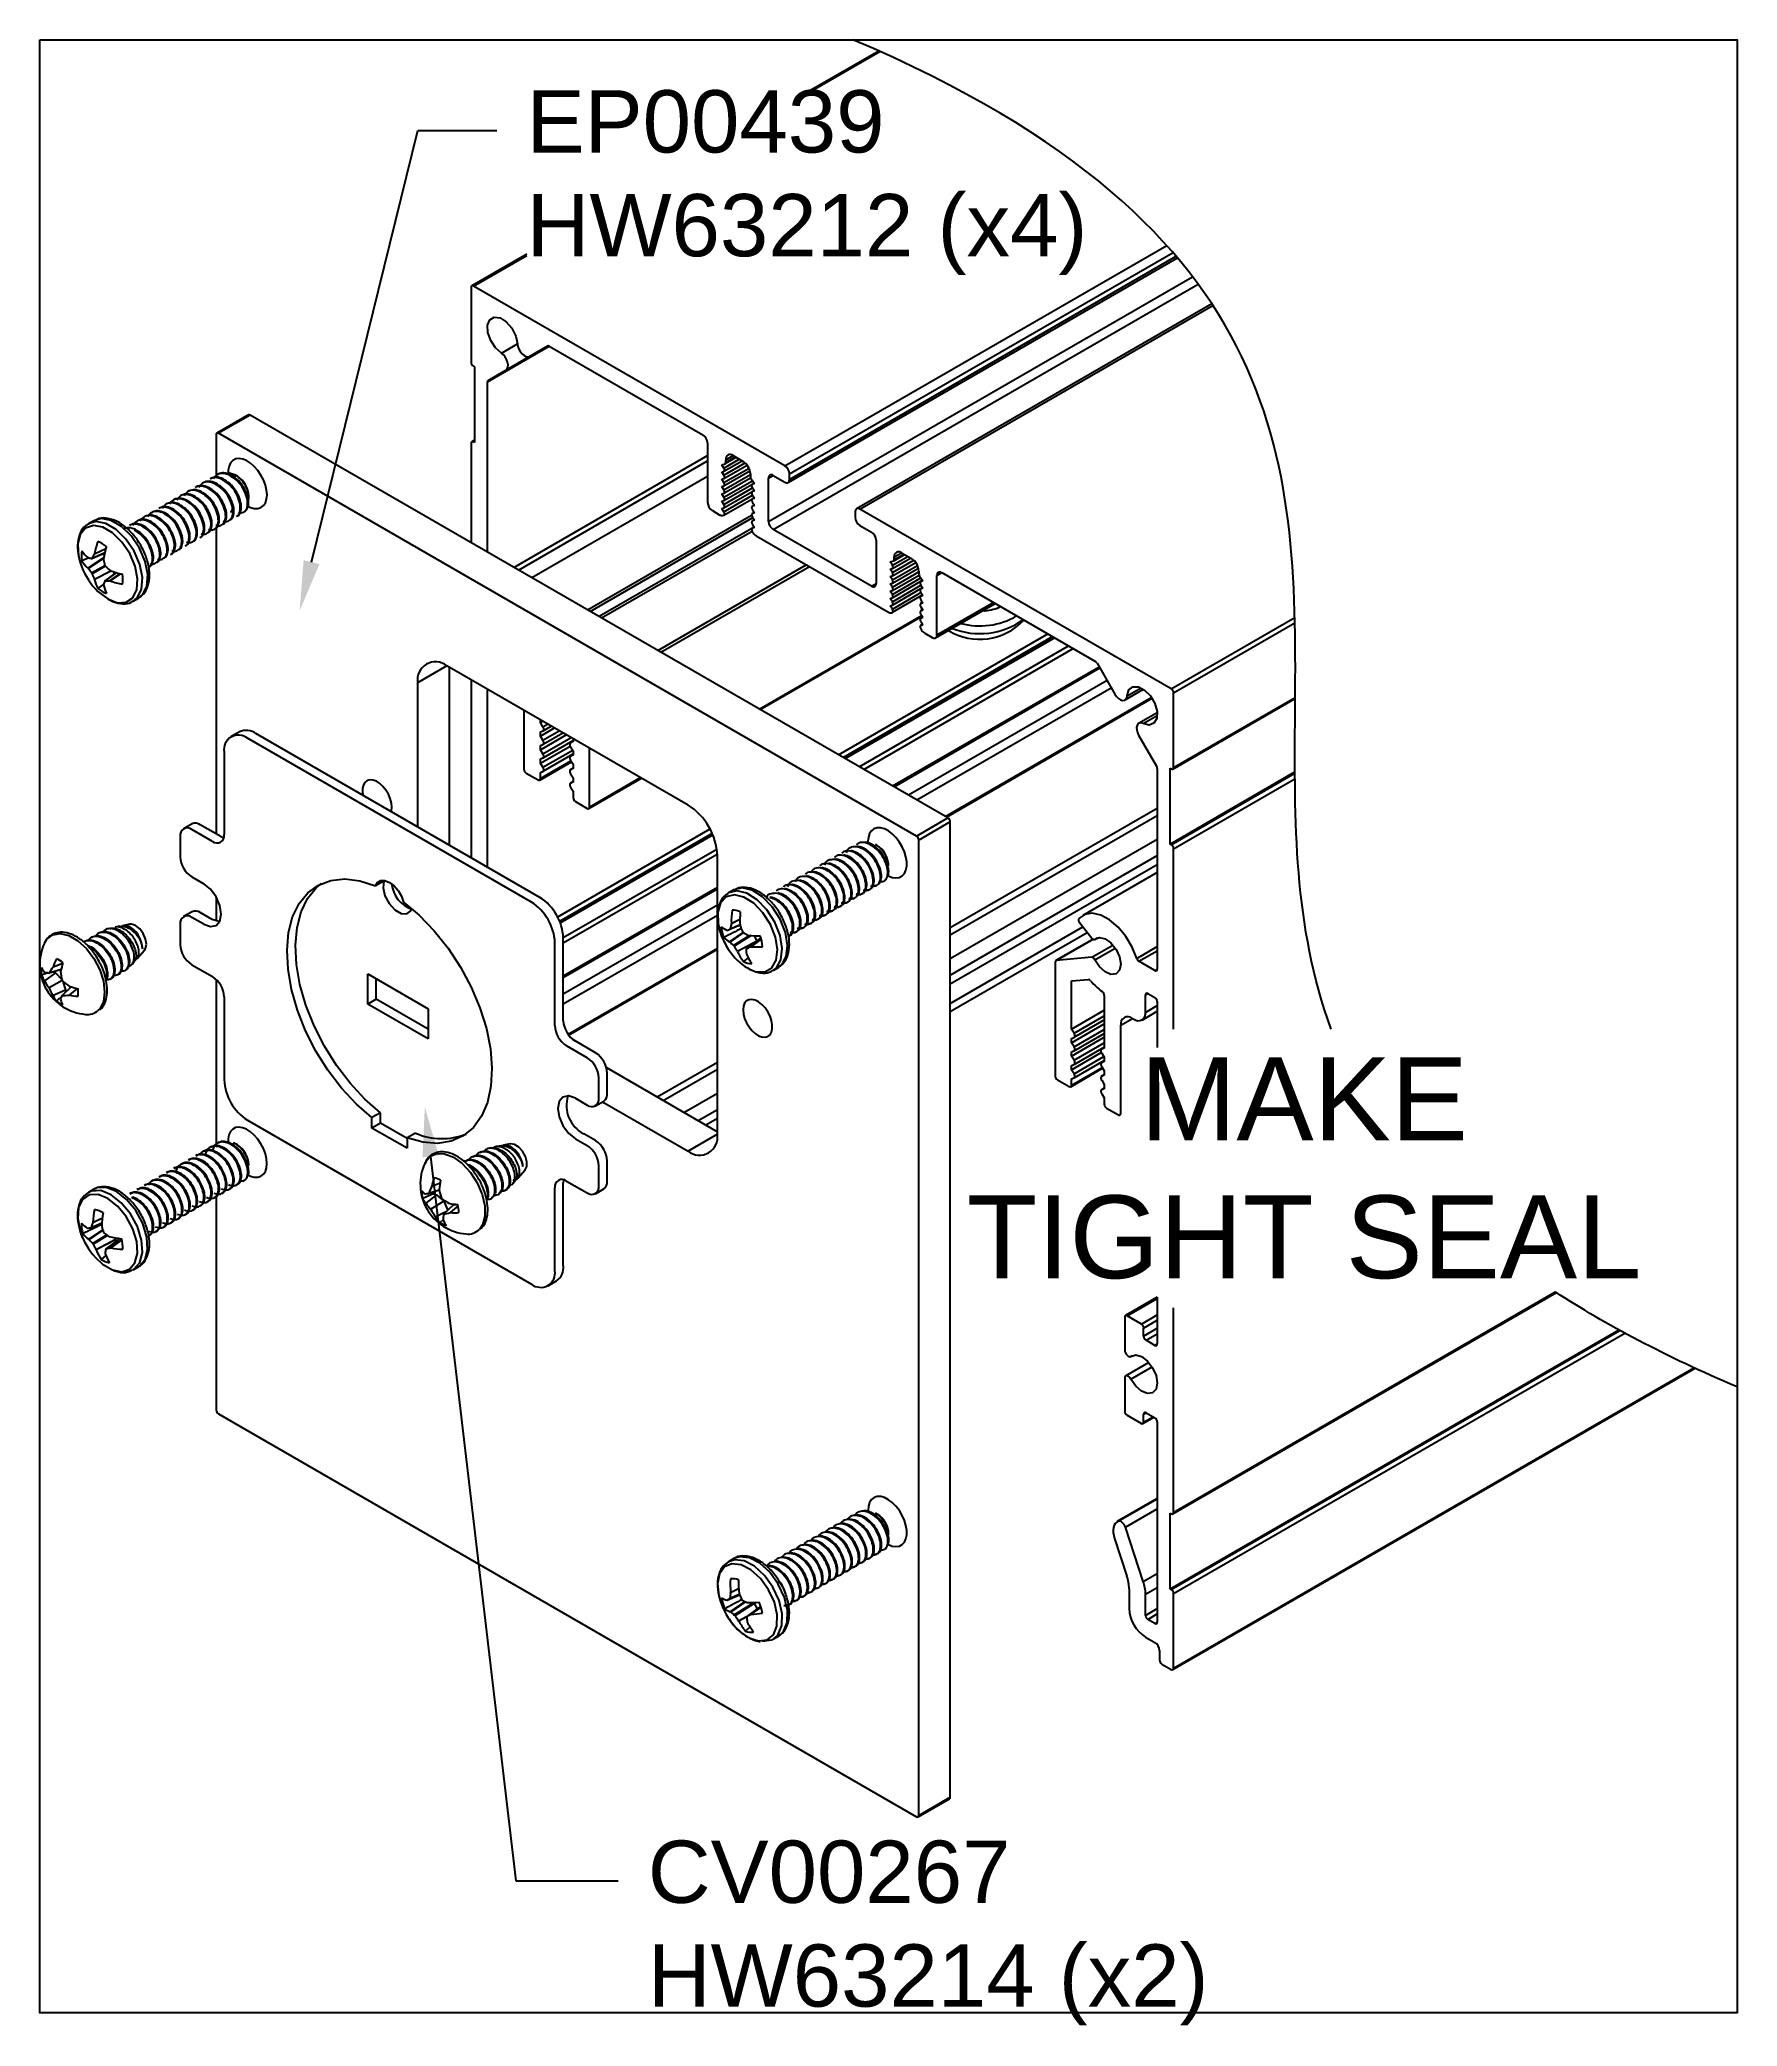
# Model space of a CAD drawing. Extents: x 0 to 5.13, y -6 to 0.
import ezdxf
from ezdxf import colors
from ezdxf.entities.mleader import LeaderData, LeaderLine
from ezdxf.math import Vec2, Vec3

# ---------------------------------------------------------------- set-up
doc = ezdxf.new("R2010")
doc.units = 0
doc.header["$LTSCALE"] = 0.5
doc.header["$MEASUREMENT"] = 0
for name, color, linetype in [('Dimension', 10, 'CONTINUOUS'), ('End Cap', 92, 'CONTINUOUS'), ('FAB DWG', 221, 'CONTINUOUS'), ('Hardware', 242, 'CONTINUOUS'), ('Housing', 150, 'CONTINUOUS')]:
    doc.layers.add(name, color=color, linetype=linetype)
doc.layers.add('Text-Unprinted', color=131, linetype='CONTINUOUS', plot=False)
doc.styles.add('LSAD_Standard', font='arial.ttf')
doc.styles.get("Standard").update_dxf_attribs({"font": 'arial.ttf'})

msp = doc.modelspace()

# ---------------------------------------------------------------- texts
at = {"layer": 'FAB DWG', "transparency": 16777216, "insert": (3.8173, -3.4088), "char_height": 0.25, "attachment_point": 5, "style": 'LSAD_Standard'}
msp.add_mtext_dynamic_manual_height_columns('\\A1;MAKE TIGHT SEAL', width=2.034107, gutter_width=16.875, heights=[0], dxfattribs=at)

# ---------------------------------------------------------------- linework, layer by layer
at = {"layer": 'Dimension', "transparency": 16777216}
msp.add_open_spline([(3.8992, -2.9879), (3.7857, -2.6791), (3.7934, -1.6257), (3.8011, -0.5722), (2.4554, 0)], degree=3, knots=[0.559046, 0.559046, 0.559046, 0.559046, 1, 2, 2, 2, 2], dxfattribs=at)
msp.add_open_spline([(5.1254, -4.0688), (4.9095, -3.977), (4.7285, -3.8811), (4.5766, -3.7818)], degree=3, dxfattribs=at)
at = {"layer": 'End Cap', "transparency": 16777216}
for p, q in [((0.6299, -1.1331), (0.5348, -1.188)), ((0.6349, -1.1336), (0.5398, -1.1885)), ((2.7421, -2.3501), (0.6349, -1.1336)), ((0.5328, -1.1926), (0.5328, -1.3161)), ((2.647, -2.405), (0.5398, -1.1885)), ((0.5328, -1.4753), (0.5328, -2.3984)), ((1.2293, -1.891), (1.1409, -1.942)), ((1.9576, -2.3114), (1.2293, -1.891)), ((1.236, -1.8948), (1.236, -2.4318)), ((1.1409, -1.942), (1.1409, -2.3769)), ((2.647, -2.405), (2.7421, -2.3501)), ((2.7492, -2.3623), (2.6541, -2.4172)), ((2.7492, -5.3076), (2.7492, -2.3623)), ((2.6541, -5.3625), (2.6541, -2.4172)), ((2.046, -3.3055), (2.046, -2.4645)), ((0.5328, -2.5894), (0.5328, -2.6608)), ((0.5328, -2.8383), (0.5328, -3.335)), ((1.7109, -3.1044), (2.046, -3.2978)), ((1.6992, -3.2074), (1.9576, -3.3566)), ((2.046, -3.3056), (1.9576, -3.3566)), ((0.5328, -3.493), (0.5328, -4.1379)), ((0.5398, -4.1501), (2.647, -5.3666)), ((2.652, -5.3671), (2.7471, -5.3122)), ((2.6541, -5.3625), (2.7492, -5.3076))]:
    msp.add_line(p, q, dxfattribs=at)
at = {"layer": 'End Cap', "transparency": 16777216, "flags": 128}
for points in [[(0.6862, -1.3743), (0.685, -1.3599), (0.6814, -1.3448), (0.6757, -1.3295), (0.6679, -1.3146), (0.6585, -1.3008), (0.6479, -1.2886), (0.6364, -1.2785), (0.6245, -1.271), (0.6128, -1.2663), (0.6017, -1.2646), (0.5916, -1.2661), (0.583, -1.2705), (0.5762, -1.2779), (0.5715, -1.2878), (0.5691, -1.2998), (0.5691, -1.3082)], [(0.6295, -1.4089), (0.6364, -1.4125), (0.6479, -1.4157), (0.6585, -1.4158), (0.6679, -1.4129), (0.6757, -1.4069), (0.6814, -1.3983), (0.685, -1.3872), (0.6862, -1.3743)], [(1.0631, -2.3176), (1.0619, -2.3052), (1.0584, -2.292), (1.0527, -2.2788), (1.0453, -2.2664), (1.0364, -2.2554), (1.0266, -2.2463), (1.0163, -2.2397), (1.0062, -2.2359), (0.9968, -2.2352), (0.9886, -2.2375), (0.982, -2.2428), (0.9774, -2.2507), (0.975, -2.2608), (0.975, -2.2727), (0.9767, -2.2822)], [(1.0611, -2.3309), (1.0619, -2.3287), (1.0631, -2.3176)], [(2.5612, -2.5243), (2.5623, -2.525), (2.574, -2.5297), (2.5852, -2.5314), (2.5952, -2.5299), (2.6038, -2.5255), (2.6106, -2.5181), (2.6153, -2.5082), (2.6177, -2.4962), (2.6177, -2.4825), (2.6153, -2.4676), (2.6106, -2.4523), (2.6038, -2.4372), (2.5952, -2.4228), (2.5852, -2.4097), (2.574, -2.3985), (2.5623, -2.3896), (2.5504, -2.3835), (2.5389, -2.3803), (2.5283, -2.3802), (2.5189, -2.3831), (2.5111, -2.3891), (2.5054, -2.3977), (2.5018, -2.4088), (2.5006, -2.4217)], [(2.5006, -2.4217), (2.5009, -2.4255)], [(2.1237, -2.9299), (2.1249, -2.9424), (2.1284, -2.9555), (2.1341, -2.9687), (2.1415, -2.9811), (2.1504, -2.9922), (2.1603, -3.0013), (2.1705, -3.0079), (2.1806, -3.0116), (2.19, -3.0124), (2.1983, -3.0101), (2.2049, -3.0048), (2.2095, -2.9969), (2.2118, -2.9867), (2.2118, -2.9749), (2.2095, -2.962), (2.2049, -2.9487), (2.1983, -2.9358), (2.19, -2.924), (2.1806, -2.9139), (2.1705, -2.906), (2.1603, -2.9008), (2.1504, -2.8985), (2.1415, -2.8993), (2.1341, -2.9031), (2.1284, -2.9097), (2.1249, -2.9188), (2.1237, -2.9299)], [(0.6861, -3.3937), (0.6848, -3.3793), (0.6813, -3.3642), (0.6755, -3.3489), (0.6678, -3.334), (0.6584, -3.3202), (0.6477, -3.308), (0.6362, -3.2979), (0.6244, -3.2904), (0.6127, -3.2857), (0.6015, -3.284), (0.5914, -3.2855), (0.5828, -3.2899), (0.576, -3.2973), (0.5714, -3.3072), (0.569, -3.3192), (0.569, -3.3298)], [(0.6296, -3.4284), (0.6362, -3.4319), (0.6477, -3.4351), (0.6584, -3.4352), (0.6678, -3.4322), (0.6755, -3.4263), (0.6813, -3.4176), (0.6848, -3.4066), (0.6861, -3.3937)], [(2.5612, -4.5438), (2.5624, -4.5446), (2.5742, -4.5493), (2.5853, -4.5509), (2.5954, -4.5495), (2.604, -4.545), (2.6108, -4.5377), (2.6155, -4.5278), (2.6178, -4.5157), (2.6178, -4.502), (2.6155, -4.4872), (2.6108, -4.4719), (2.604, -4.4567), (2.5954, -4.4423), (2.5853, -4.4292), (2.5742, -4.418), (2.5624, -4.4092), (2.5506, -4.403), (2.5391, -4.3998), (2.5284, -4.3997), (2.519, -4.4027), (2.5113, -4.4086), (2.5055, -4.4173), (2.502, -4.4283), (2.5008, -4.4413)], [(2.5008, -4.4413), (2.5011, -4.4447)]]:
    msp.add_lwpolyline(points, dxfattribs=at)
at = {"layer": 'End Cap', "transparency": 16777216}
for centre, radius, start, end in [((0.632, -1.1377), 0.00503, 54.38242, 114.30712), ((0.5371, -1.1919), 0.00437, 50.79671, 189.21404), ((1.195, -1.9337), 0.0548, 51.32581, 188.68494), ((1.8549, -2.4728), 0.1913, 2.4763, 57.5237), ((2.7338, -2.363), 0.0154, 2.60548, 57.39452), ((2.6387, -2.4179), 0.0154, 2.60548, 57.39452), ((1.9918, -3.3138), 0.0548, 231.32581, 8.68494), ((0.5481, -4.1372), 0.0154, 182.60548, 237.39452), ((2.7444, -5.3082), 0.0048, 304.05635, 7.25583), ((2.6498, -5.3632), 0.00437, 230.79671, 9.21404)]:
    msp.add_arc(centre, radius, start, end, dxfattribs=at)
at = {"layer": 'Hardware', "transparency": 16777216}
for p, q in [((0.5733, -1.3154), (0.576, -1.3138)), ((0.5906, -1.3148), (0.5871, -1.324)), ((0.5968, -1.3184), (0.5906, -1.3149)), ((0.4628, -1.3792), (0.4656, -1.3776)), ((0.4849, -1.3664), (0.4877, -1.3648)), ((0.507, -1.3536), (0.5098, -1.352)), ((0.5291, -1.3409), (0.5319, -1.3393)), ((0.5512, -1.3281), (0.554, -1.3265)), ((0.6312, -1.3808), (0.6312, -1.378)), ((0.3744, -1.4302), (0.3772, -1.4286)), ((0.3965, -1.4174), (0.3993, -1.4158)), ((0.4186, -1.4047), (0.4214, -1.4031)), ((0.4407, -1.3919), (0.4435, -1.3903)), ((0.6077, -1.4292), (0.6044, -1.4285)), ((0.1634, -1.4525), (0.1474, -1.4617)), ((0.286, -1.4812), (0.2888, -1.4796)), ((0.3081, -1.4684), (0.3109, -1.4669)), ((0.3302, -1.4557), (0.333, -1.4541)), ((0.3523, -1.4429), (0.3551, -1.4413)), ((0.1574, -1.5663), (0.1965, -1.5494)), ((0.1582, -1.5655), (0.1966, -1.5489)), ((0.1994, -1.5377), (0.1649, -1.5537)), ((0.1649, -1.5537), (0.1653, -1.5525)), ((0.1653, -1.5525), (0.1997, -1.5365)), ((0.1884, -1.5529), (0.195, -1.5567)), ((0.1466, -1.5653), (0.1271, -1.5735)), ((0.1455, -1.564), (0.1463, -1.5645)), ((0.1455, -1.5957), (0.1936, -1.5642)), ((0.1463, -1.5968), (0.1455, -1.5957)), ((0.1932, -1.5659), (0.1463, -1.5968)), ((0.1567, -1.6105), (0.1964, -1.5875)), ((0.1979, -1.5902), (0.1582, -1.6131)), ((0.1649, -1.6289), (0.2151, -1.6037)), ((0.2168, -1.6043), (0.1653, -1.6302)), ((0.1928, -1.5684), (0.1929, -1.5699)), ((0.231, -1.6091), (0.1968, -1.6345)), ((0.2315, -1.6093), (0.1979, -1.6343)), ((0.2114, -1.602), (0.2127, -1.6028)), ((0.2114, -1.6343), (0.2426, -1.6125)), ((0.2437, -1.6128), (0.2127, -1.6346)), ((0.2239, -1.6068), (0.2239, -1.6144)), ((0.1653, -1.6302), (0.1649, -1.6289)), ((0.1915, -1.645), (0.1754, -1.6572)), ((0.1929, -1.6451), (0.1928, -1.646)), ((0.2127, -1.6346), (0.2114, -1.6343)), ((0.2824, -1.6955), (0.2984, -1.6863)), ((0.6028, -2.0902), (0.5774, -2.1049)), ((1.5101, -2.5901), (0.6528, -2.0952)), ((0.5567, -2.1507), (0.5567, -2.4007)), ((1.4848, -2.6048), (0.6274, -2.1098)), ((0.4598, -2.3683), (0.4345, -2.383)), ((0.5213, -2.4211), (0.4595, -2.3854)), ((0.5467, -2.4065), (0.4848, -2.3708)), ((0.4241, -2.4058), (0.4241, -2.4673)), ((2.4471, -2.4504), (2.4499, -2.4488)), ((2.4692, -2.4377), (2.472, -2.4361)), ((2.4913, -2.4249), (2.4941, -2.4233)), ((2.5286, -2.4336), (2.5234, -2.4306)), ((2.3366, -2.5142), (2.3394, -2.5126)), ((2.3587, -2.5015), (2.3615, -2.4999)), ((2.3808, -2.4887), (2.3836, -2.4871)), ((2.4029, -2.4759), (2.4057, -2.4743)), ((2.425, -2.4632), (2.4278, -2.4616)), ((2.5628, -2.5092), (2.5629, -2.5066)), ((2.563, -2.4953), (2.563, -2.4933)), ((0.4595, -2.5285), (0.495, -2.549)), ((1.039, -2.5409), (1.0135, -2.5556)), ((2.0952, -2.5677), (2.0792, -2.5769)), ((2.2261, -2.578), (2.2289, -2.5764)), ((2.2482, -2.5652), (2.251, -2.5636)), ((2.2703, -2.5525), (2.2731, -2.5509)), ((2.2924, -2.5397), (2.2952, -2.5381)), ((2.3145, -2.527), (2.3173, -2.5254)), ((0.4598, -2.6335), (0.4345, -2.6481)), ((0.5204, -2.6565), (0.4848, -2.6359)), ((2.204, -2.5908), (2.2068, -2.5892)), ((0.1791, -2.6971), (0.1764, -2.6987)), ((0.2121, -2.6838), (0.2062, -2.685)), ((0.242, -2.6775), (0.2282, -2.6804)), ((0.2713, -2.6713), (0.2502, -2.6758)), ((0.4241, -2.671), (0.4241, -2.7325)), ((0.495, -2.6711), (0.4595, -2.6506)), ((2.0748, -2.6894), (2.0755, -2.6895)), ((2.0826, -2.7243), (2.1235, -2.6961)), ((2.1246, -2.6966), (2.0834, -2.725)), ((2.084, -2.6866), (2.1145, -2.6732)), ((2.085, -2.685), (2.1145, -2.672)), ((2.1142, -2.6572), (2.0881, -2.6701)), ((2.0881, -2.6701), (2.0882, -2.6686)), ((2.0882, -2.6686), (2.1142, -2.6559)), ((2.1146, -2.6749), (2.1149, -2.6764)), ((0.1349, -2.7226), (0.1322, -2.7242)), ((0.157, -2.7098), (0.1543, -2.7114)), ((0.2937, -2.775), (0.3165, -2.7496)), ((1.5555, -2.9773), (1.5555, -2.7273)), ((1.5809, -2.9627), (1.5809, -2.7126)), ((2.0834, -2.725), (2.0826, -2.7243)), ((2.0947, -2.7351), (2.1433, -2.705)), ((2.1483, -2.7054), (2.0966, -2.7374)), ((2.1065, -2.7528), (2.1648, -2.7215)), ((2.1072, -2.7541), (2.1065, -2.7528)), ((2.1581, -2.7268), (2.1072, -2.7541)), ((2.1333, -2.7592), (2.1336, -2.7604)), ((2.1773, -2.7126), (2.1339, -2.7447)), ((2.1773, -2.7127), (2.1343, -2.7445)), ((2.138, -2.7042), (2.1393, -2.7046)), ((2.1459, -2.7398), (2.1784, -2.7163)), ((2.1471, -2.7396), (2.1459, -2.7398)), ((2.1786, -2.7168), (2.1471, -2.7396)), ((2.1571, -2.706), (2.1648, -2.7215)), ((0.0243, -2.8178), (0.0049, -2.8249)), ((0.0473, -2.8178), (0.0143, -2.842)), ((0.0644, -2.8078), (0.0284, -2.8187)), ((0.0693, -2.7899), (0.0402, -2.8007)), ((0.0418, -2.8147), (0.0473, -2.8178)), ((0.0473, -2.8178), (0.0668, -2.8384)), ((0.2787, -2.7918), (0.2851, -2.7846)), ((0.4595, -2.7937), (0.5213, -2.8294)), ((2.1397, -2.7714), (2.1251, -2.7841)), ((2.2142, -2.8107), (2.2302, -2.8015)), ((0.0674, -2.8413), (0.0284, -2.8638)), ((0.0776, -2.8704), (0.0402, -2.8868)), ((0.0949, -2.8605), (0.0674, -2.8863)), ((0.0695, -2.8432), (0.0776, -2.8704)), ((0.0776, -2.8704), (0.0776, -2.8767)), ((0.1128, -2.8652), (0.0889, -2.8851)), ((0.2122, -2.8373), (0.215, -2.8357)), ((0.2343, -2.8246), (0.2371, -2.823)), ((0.9906, -2.8214), (1.1724, -2.9263)), ((0.9906, -2.9122), (0.9906, -2.8214)), ((1.016, -2.8976), (1.016, -2.836)), ((0.5567, -2.8907), (0.5567, -3.1407)), ((1.016, -2.8976), (0.9906, -2.9122)), ((1.1724, -3.0172), (0.9906, -2.9122)), ((1.1724, -2.9879), (1.016, -2.8976)), ((1.1724, -2.9263), (1.1724, -3.0172)), ((1.6527, -3.0743), (1.5908, -3.0386)), ((1.6781, -3.0596), (1.6162, -3.0239)), ((1.6881, -3.197), (1.6881, -3.1355)), ((1.7134, -3.1823), (1.7134, -3.1209)), ((1.6172, -3.1969), (1.6527, -3.2174)), ((1.6777, -3.2198), (1.7031, -3.2052)), ((0.6274, -3.2632), (1.4848, -3.7581)), ((1.0285, -3.2406), (1.003, -3.2553)), ((1.003, -3.2867), (1.003, -3.2553)), ((1.0285, -3.272), (1.003, -3.2867)), ((1.1091, -3.348), (1.003, -3.2867)), ((1.0285, -3.272), (1.0285, -3.2406)), ((1.1091, -3.3186), (1.0285, -3.272)), ((0.4972, -3.3553), (0.4922, -3.3581)), ((0.5193, -3.3425), (0.5143, -3.3454)), ((0.5212, -3.3565), (0.524, -3.3549)), ((0.5414, -3.3297), (0.5364, -3.3326)), ((0.5433, -3.3438), (0.5461, -3.3422)), ((0.5654, -3.331), (0.5682, -3.3294)), ((0.5966, -3.3378), (0.591, -3.3345)), ((1.1346, -3.3019), (1.1091, -3.3165)), ((1.1091, -3.3165), (1.1091, -3.348)), ((1.362, -3.3469), (1.3559, -3.3482)), ((1.3918, -3.3407), (1.3779, -3.3436)), ((1.4203, -3.3347), (1.4, -3.339)), ((1.6172, -3.3189), (1.6527, -3.3394)), ((1.6781, -3.3248), (1.6426, -3.3043)), ((0.3867, -3.419), (0.3818, -3.4219)), ((0.4088, -3.4063), (0.4039, -3.4092)), ((0.4107, -3.4203), (0.4135, -3.4187)), ((0.4309, -3.3935), (0.426, -3.3964)), ((0.4328, -3.4075), (0.4356, -3.406)), ((0.453, -3.3808), (0.4481, -3.3836)), ((0.4549, -3.3948), (0.4577, -3.3932)), ((0.4751, -3.368), (0.4702, -3.3709)), ((0.477, -3.382), (0.4798, -3.3804)), ((0.4991, -3.3693), (0.5019, -3.3677)), ((0.6311, -3.3999), (0.6311, -3.3974)), ((1.2846, -3.3856), (1.2818, -3.3872)), ((1.3067, -3.3728), (1.3039, -3.3744)), ((1.3287, -3.3601), (1.326, -3.3617)), ((1.4432, -3.4379), (1.4655, -3.413)), ((1.6881, -3.4621), (1.6881, -3.4007)), ((1.7134, -3.4475), (1.7134, -3.386)), ((0.1632, -3.4719), (0.1473, -3.4811)), ((0.2984, -3.4701), (0.2934, -3.4729)), ((0.3204, -3.4573), (0.3155, -3.4602)), ((0.3224, -3.4713), (0.3251, -3.4697)), ((0.3425, -3.4446), (0.3376, -3.4474)), ((0.3444, -3.4586), (0.3472, -3.457)), ((0.3646, -3.4318), (0.3597, -3.4347)), ((0.3665, -3.4458), (0.3693, -3.4442)), ((0.3886, -3.4331), (0.3914, -3.4315)), ((0.5723, -3.4713), (0.5773, -3.4684)), ((0.5944, -3.4585), (0.5994, -3.4556)), ((0.6139, -3.447), (0.6045, -3.447)), ((1.2065, -3.4744), (1.1746, -3.4843)), ((1.2086, -3.4534), (1.1835, -3.4633)), ((1.406, -3.4748), (1.4113, -3.4718)), ((1.4282, -3.4546), (1.4346, -3.4474)), ((1.5555, -3.7173), (1.5555, -3.4672)), ((1.5809, -3.7027), (1.5809, -3.4526)), ((1.5908, -3.4468), (1.6527, -3.4825)), ((1.6777, -3.485), (1.7031, -3.4704)), ((0.1473, -3.4811), (0.1458, -3.4819)), ((0.2763, -3.4828), (0.2713, -3.4857)), ((0.2782, -3.4968), (0.2809, -3.4952)), ((0.3003, -3.4841), (0.303, -3.4825)), ((0.4618, -3.5351), (0.4668, -3.5322)), ((0.4839, -3.5223), (0.4889, -3.5194)), ((0.506, -3.5095), (0.511, -3.5067)), ((0.5281, -3.4968), (0.5331, -3.4939)), ((0.5502, -3.484), (0.5552, -3.4812)), ((1.189, -3.4851), (1.1562, -3.4995)), ((1.1977, -3.4885), (1.1657, -3.5133)), ((1.2203, -3.5077), (1.1807, -3.5323)), ((1.189, -3.4851), (1.1977, -3.4885)), ((1.1977, -3.4885), (1.2203, -3.5077)), ((1.2493, -3.5191), (1.2193, -3.5474)), ((1.2203, -3.5077), (1.2317, -3.5357)), ((1.2632, -3.5216), (1.2393, -3.5422)), ((1.2493, -3.5191), (1.2601, -3.5177)), ((1.3618, -3.5003), (1.3646, -3.4987)), ((1.3839, -3.4876), (1.3867, -3.486)), ((0.1436, -3.5887), (0.1444, -3.589)), ((0.1479, -3.6226), (0.1902, -3.594)), ((0.1906, -3.5952), (0.1488, -3.6234)), ((0.1541, -3.5881), (0.1877, -3.5735)), ((0.155, -3.5869), (0.1877, -3.5727)), ((0.189, -3.5593), (0.1598, -3.5733)), ((0.1598, -3.5733), (0.16, -3.5719)), ((0.16, -3.5719), (0.1891, -3.558)), ((0.185, -3.5794), (0.1873, -3.5803)), ((0.1872, -3.5826), (0.1874, -3.5841)), ((0.3513, -3.5988), (0.3563, -3.596)), ((0.3734, -3.5861), (0.3784, -3.5832)), ((0.3955, -3.5733), (0.4005, -3.5704)), ((0.4176, -3.5606), (0.4226, -3.5577)), ((0.4397, -3.5478), (0.4447, -3.5449)), ((1.2269, -3.5402), (1.1953, -3.5552)), ((1.2177, -3.564), (1.2082, -3.573)), ((0.1488, -3.6234), (0.1479, -3.6226)), ((0.1598, -3.6352), (0.2022, -3.6098)), ((0.2049, -3.6117), (0.1616, -3.6377)), ((0.1701, -3.6535), (0.2287, -3.6229)), ((0.1707, -3.6548), (0.1701, -3.6535)), ((0.229, -3.6244), (0.1707, -3.6548)), ((0.2416, -3.6205), (0.1998, -3.6515)), ((0.2419, -3.6205), (0.2005, -3.6512)), ((0.2087, -3.6142), (0.21, -3.6147)), ((0.2131, -3.6486), (0.2474, -3.6241)), ((0.2143, -3.6486), (0.2131, -3.6486)), ((0.2476, -3.6249), (0.2143, -3.6486)), ((0.2267, -3.6181), (0.2287, -3.6229)), ((0.2287, -3.6229), (0.229, -3.6244)), ((0.229, -3.6244), (0.2297, -3.6293)), ((0.3292, -3.6116), (0.3342, -3.6087)), ((0.2005, -3.6712), (0.1851, -3.6838)), ((0.1977, -3.6643), (0.1979, -3.6654)), ((0.2823, -3.7149), (0.2982, -3.7057)), ((1.5348, -3.7631), (1.5601, -3.7484)), ((2.3988, -4.4947), (2.4015, -4.4931)), ((2.4209, -4.482), (2.4236, -4.4804)), ((2.4429, -4.4692), (2.4457, -4.4676)), ((2.465, -4.4565), (2.4678, -4.4549)), ((2.4871, -4.4437), (2.4899, -4.4421)), ((2.5287, -4.4532), (2.5236, -4.4502)), ((2.2883, -4.5585), (2.291, -4.5569)), ((2.3104, -4.5458), (2.3131, -4.5442)), ((2.3325, -4.533), (2.3352, -4.5314)), ((2.3546, -4.5202), (2.3573, -4.5187)), ((2.3767, -4.5075), (2.3794, -4.5059)), ((2.563, -4.5278), (2.5626, -4.5206)), ((2.5632, -4.5146), (2.5632, -4.5128)), ((2.5632, -4.5294), (2.5632, -4.5278)), ((2.0953, -4.5872), (2.0794, -4.5965)), ((2.1999, -4.6095), (2.2026, -4.6079)), ((2.222, -4.5968), (2.2247, -4.5952)), ((2.2441, -4.584), (2.2468, -4.5824)), ((2.2662, -4.5713), (2.2689, -4.5697)), ((2.0858, -4.6893), (2.11, -4.6772)), ((2.1101, -4.6786), (2.0858, -4.6908)), ((2.0747, -4.7127), (2.0754, -4.7127)), ((2.0753, -4.7127), (2.1127, -4.6962)), ((2.0754, -4.7127), (2.1127, -4.6962)), ((2.1123, -4.6953), (2.083, -4.7083)), ((2.0839, -4.7065), (2.1118, -4.6941)), ((2.0849, -4.7481), (2.1296, -4.7169)), ((2.0858, -4.6908), (2.0858, -4.6893)), ((2.1306, -4.7173), (2.0858, -4.7487)), ((2.0972, -4.7574), (2.1549, -4.7209)), ((2.1569, -4.723), (2.0992, -4.7596)), ((2.1113, -4.6923), (2.1117, -4.6938)), ((2.1771, -4.7312), (2.1353, -4.762)), ((2.1771, -4.7312), (2.1355, -4.7619)), ((2.1359, -4.7197), (2.1372, -4.72)), ((2.1463, -4.7557), (2.1777, -4.7328)), ((2.1778, -4.7333), (2.1474, -4.7553)), ((2.1529, -4.7197), (2.1549, -4.7209)), ((2.1549, -4.7209), (2.1569, -4.723)), ((2.1569, -4.723), (2.1661, -4.7393)), ((2.0858, -4.7487), (2.0849, -4.7481)), ((2.1099, -4.7746), (2.1426, -4.7566)), ((2.1108, -4.7758), (2.1099, -4.7746)), ((2.1348, -4.7626), (2.1108, -4.7758)), ((2.1453, -4.7932), (2.131, -4.8061)), ((2.1359, -4.7776), (2.1363, -4.7788)), ((2.1474, -4.7553), (2.1463, -4.7557)), ((2.2144, -4.8303), (2.2303, -4.8211))]:
    msp.add_line(p, q, dxfattribs=at)
at = {"layer": 'Hardware', "transparency": 16777216, "flags": 128}
for points in [[(0.2051, -1.6889), (0.2345, -1.7002), (0.2607, -1.6989), (0.2809, -1.6853), (0.2928, -1.6606), (0.2953, -1.6278), (0.288, -1.5902), (0.2717, -1.5519), (0.2482, -1.5172), (0.22, -1.4897), (0.1901, -1.4725), (0.1619, -1.4674), (0.1384, -1.475), (0.1221, -1.4944), (0.1148, -1.5235), (0.1173, -1.5593), (0.1223, -1.5791)], [(0.2813, -1.6961), (0.2948, -1.685), (0.3074, -1.6591), (0.31, -1.6244), (0.3023, -1.5848), (0.2851, -1.5445), (0.2603, -1.5079), (0.2306, -1.4789), (0.1992, -1.4608), (0.1695, -1.4554), (0.1474, -1.4617)], [(0.2984, -1.6863), (0.3108, -1.6758), (0.3234, -1.6499), (0.326, -1.6152), (0.3183, -1.5756), (0.3011, -1.5353), (0.2763, -1.4987), (0.2466, -1.4697), (0.2152, -1.4516), (0.1854, -1.4462), (0.1634, -1.4525)], [(0.1682, -1.6585), (0.1756, -1.6662), (0.2051, -1.6889)], [(0.5467, -2.4065), (0.5536, -2.4097), (0.5556, -2.4103)], [(0.495, -2.6711), (0.5152, -2.6781), (0.5324, -2.6748), (0.5438, -2.6616), (0.5478, -2.6406), (0.5438, -2.6149), (0.5324, -2.5885), (0.5152, -2.5654), (0.495, -2.549)], [(1.003, -3.2553), (0.956, -3.2142), (0.9113, -3.1662), (0.8703, -3.1124), (0.8338, -3.0542), (0.8029, -2.9931), (0.7782, -2.9305), (0.7603, -2.8679), (0.7498, -2.8071), (0.7468, -2.7493), (0.7514, -2.6961), (0.7636, -2.6488), (0.783, -2.6085), (0.8091, -2.5763), (0.8413, -2.5529), (0.8789, -2.5389), (0.9208, -2.5346), (0.966, -2.5402), (1.0135, -2.5556)], [(1.0285, -3.2406), (0.9814, -3.1995), (0.9368, -3.1515), (0.8958, -3.0977), (0.8593, -3.0395), (0.8283, -2.9784), (0.8036, -2.9158), (0.7858, -2.8532), (0.7752, -2.7924), (0.7722, -2.7346), (0.7769, -2.6814), (0.789, -2.6341), (0.8084, -2.5938), (0.8346, -2.5616), (0.8504, -2.5484)], [(1.0135, -2.5556), (1.02, -2.5451), (1.0299, -2.5396), (1.0423, -2.5395), (1.0561, -2.545), (1.0698, -2.5554), (1.0822, -2.5698), (1.0922, -2.5868), (1.0986, -2.6047)], [(1.039, -2.5409), (1.0368, -2.5612), (1.0424, -2.5852), (1.0549, -2.6087), (1.0721, -2.6276), (1.091, -2.6384), (1.1081, -2.6394), (1.1207, -2.6304), (1.1238, -2.6245)], [(2.2142, -2.8108), (2.2243, -2.8029), (2.2381, -2.7783), (2.2421, -2.7446), (2.2357, -2.7054), (2.2197, -2.6649), (2.1958, -2.6276), (2.1665, -2.5974), (2.1351, -2.5777), (2.105, -2.5706), (2.0794, -2.5768), (2.078, -2.5776)], [(2.2302, -2.8015), (2.2402, -2.7936), (2.2541, -2.7691), (2.2581, -2.7354), (2.2517, -2.6962), (2.2357, -2.6557), (2.2118, -2.6184), (2.1825, -2.5882), (2.1511, -2.5685), (2.121, -2.5614), (2.0954, -2.5676), (2.0952, -2.5677)], [(1.0986, -2.6047), (1.1461, -2.6442), (1.1914, -2.6908), (1.2333, -2.7435), (1.2708, -2.8008), (1.303, -2.8614), (1.3292, -2.9238), (1.3486, -2.9865), (1.3607, -3.0479), (1.3654, -3.1064), (1.3624, -3.1607), (1.3519, -3.2094), (1.334, -3.2513), (1.3093, -3.2854), (1.2783, -3.3108), (1.2419, -3.3269), (1.2008, -3.3333), (1.1562, -3.3298), (1.1091, -3.3165)], [(2.1625, -2.8146), (2.1893, -2.815), (2.2105, -2.803), (2.2236, -2.7797), (2.2274, -2.7477), (2.2213, -2.7105), (2.2061, -2.6721), (2.1834, -2.6367), (2.1557, -2.6081), (2.1259, -2.5894), (2.0973, -2.5826), (2.073, -2.5885), (2.0556, -2.6064), (2.047, -2.6344), (2.0482, -2.6695), (2.0541, -2.6943)], [(0.0145, -2.7284), (0.0218, -2.7166), (0.0395, -2.7033), (0.0621, -2.6996), (0.0879, -2.7058), (0.1149, -2.7213), (0.1407, -2.745), (0.1633, -2.7748), (0.181, -2.8085), (0.1921, -2.8432), (0.196, -2.8762), (0.1921, -2.9048), (0.181, -2.9266), (0.1759, -2.9318)], [(0.3221, -2.7317), (0.3197, -2.7159), (0.3126, -2.6997), (0.3021, -2.6854), (0.2896, -2.6754), (0.2772, -2.6711), (0.2713, -2.6713)], [(0.5428, -2.6636), (0.5406, -2.6635), (0.5204, -2.6565)], [(0.3165, -2.7496), (0.3197, -2.7447), (0.3221, -2.7317)], [(1.6172, -3.1969), (1.5969, -3.1898), (1.5798, -3.1932), (1.5683, -3.2063), (1.5643, -3.2274), (1.5683, -3.2531), (1.5798, -3.2795), (1.5969, -3.3026), (1.6172, -3.3189)], [(1.4708, -3.3889), (1.4664, -3.3726), (1.4577, -3.3569), (1.4462, -3.3441), (1.4335, -3.3362), (1.4216, -3.3345), (1.4203, -3.3347)], [(1.1635, -3.3917), (1.1638, -3.3912), (1.178, -3.373), (1.198, -3.3638), (1.2223, -3.3644), (1.2489, -3.3749), (1.2756, -3.3942), (1.3003, -3.4209), (1.3209, -3.4527), (1.3358, -3.4872), (1.3438, -3.5215), (1.3443, -3.5529), (1.3371, -3.5787), (1.3274, -3.5929)], [(1.4655, -3.413), (1.4703, -3.4032), (1.4708, -3.3889)], [(0.2812, -3.7155), (0.2846, -3.7135), (0.3019, -3.6932), (0.3098, -3.6627), (0.3074, -3.6251), (0.295, -3.5846), (0.2739, -3.5455), (0.2463, -3.5122), (0.2153, -3.4881), (0.1843, -3.4759), (0.1566, -3.477), (0.1473, -3.4811)], [(0.2982, -3.7057), (0.3006, -3.7042), (0.3179, -3.684), (0.3258, -3.6534), (0.3234, -3.6159), (0.311, -3.5754), (0.2898, -3.5363), (0.2623, -3.5029), (0.2313, -3.4789), (0.2003, -3.4667), (0.1726, -3.4678), (0.1632, -3.4719)], [(1.582, -3.443), (1.5815, -3.445), (1.5809, -3.4526)], [(0.2193, -3.7152), (0.2475, -3.7206), (0.2712, -3.7132), (0.2876, -3.694), (0.2951, -3.665), (0.2928, -3.6294), (0.281, -3.591), (0.261, -3.5539), (0.2348, -3.5223), (0.2055, -3.4994), (0.176, -3.4879), (0.1497, -3.4889), (0.1294, -3.5023), (0.1173, -3.5268), (0.1146, -3.5595), (0.1218, -3.5971), (0.1222, -3.5985)], [(0.184, -3.5751), (0.1843, -3.5765), (0.185, -3.5794)], [(0.1681, -3.6779), (0.1895, -3.6978), (0.2193, -3.7152)], [(2.1706, -4.8356), (2.1961, -4.8324), (2.2152, -4.817), (2.2258, -4.7909), (2.2268, -4.7571), (2.2181, -4.7191), (2.2005, -4.6812), (2.1761, -4.6473), (2.1475, -4.6212), (2.1177, -4.6057), (2.09, -4.6025), (2.0674, -4.6119), (2.0524, -4.633), (2.0465, -4.6633), (2.0504, -4.6997), (2.0543, -4.7139)], [(2.2144, -4.8303), (2.2293, -4.8166), (2.2404, -4.7891), (2.2415, -4.7535), (2.2323, -4.7135), (2.2138, -4.6734), (2.1881, -4.6377), (2.1579, -4.6102), (2.1265, -4.5939), (2.0973, -4.5905), (2.0793, -4.5965)], [(2.2303, -4.8211), (2.2452, -4.8074), (2.2564, -4.7799), (2.2575, -4.7442), (2.2482, -4.7042), (2.2298, -4.6642), (2.2041, -4.6285), (2.1739, -4.601), (2.1425, -4.5847), (2.1133, -4.5813), (2.0953, -4.5872)], [(2.1823, -4.8362), (2.2091, -4.8329), (2.2144, -4.8303)]]:
    msp.add_lwpolyline(points, dxfattribs=at)
at = {"layer": 'Hardware', "transparency": 16777216}
for centre, radius, start, end in [((0.5585, -1.3803), 0.0728, 1.75823, 58.23639), ((0.6036, -1.403), 0.0266, 278.91404, 351.93153), ((0.2088, -1.5586), 0.0831, 169.63246, 190.36754), ((0.2241, -1.4743), 0.1193, 215.52476, 228.73883), ((0.3603, -1.6726), 0.2287, 148.68927, 152.08086), ((0.4281, -1.6044), 0.2678, 160.65355, 168.81704), ((0.1475, -1.5939), 0.083, 49.63347, 70.37191), ((0.5207, -1.6218), 0.3321, 164.07567, 170.74525), ((0.3246, -1.5153), 0.2121, 197.50944, 222.48519), ((0.2252, -1.5109), 0.1164, 212.529, 226.7643), ((0.1788, -1.4188), 0.1492, 257.4359, 261.47988), ((0.3195, -1.4767), 0.2108, 214.741, 219.41135), ((0.3555, -1.539), 0.2108, 200.58912, 205.25928), ((0.4666, -1.5247), 0.2774, 189.37614, 193.09422), ((0.3874, -1.3876), 0.2774, 226.90638, 230.62442), ((0.3304, -1.2922), 0.3322, 249.25702, 255.92589), ((0.1679, -1.6293), 0.0831, 349.63246, 10.36754), ((0.2787, -1.6035), 0.1165, 193.23784, 207.47146), ((0.2292, -1.594), 0.083, 229.63347, 250.37191), ((0.3098, -1.6227), 0.1193, 191.26371, 204.47628), ((0.3352, -1.6898), 0.1492, 158.52803, 162.57289), ((0.2062, -1.4056), 0.2288, 267.92561, 271.31648), ((0.2991, -1.3811), 0.2678, 251.18548, 259.34838), ((0.6235, -2.1361), 0.0503, 54.38242, 114.30712), ((0.5998, -2.1437), 0.0437, 50.79671, 189.21404), ((0.4457, -2.4023), 0.0218, 50.79671, 189.21404), ((0.4702, -2.3912), 0.0251, 54.38242, 114.30712), ((0.5351, -2.4042), 0.0218, 230.79671, 9.21404), ((2.4884, -2.4965), 0.0747, 2.52748, 57.46715), ((0.5009, -2.4638), 0.0768, 182.60548, 237.39452), ((2.5258, -2.512), 0.0375, 310.80062, 8.28974), ((1.1508, -2.541), 0.0887, 185.30266, 252.0279), ((0.4702, -2.6564), 0.0251, 54.38242, 114.30712), ((1.402, -2.7342), 0.1537, 2.60548, 57.39452), ((1.4273, -2.7196), 0.1537, 2.60548, 57.39452), ((2.3476, -2.6625), 0.2595, 172.43991, 181.35537), ((2.0912, -2.6804), 0.052, 62.49861, 90.88052), ((2.4198, -2.6593), 0.3056, 175.29398, 182.91911), ((0.2301, -2.747), 0.0799, 0.74043, 55.37236), ((0.4457, -2.6675), 0.0218, 50.79671, 189.21404), ((2.2564, -2.6305), 0.2121, 197.50944, 222.48519), ((2.1039, -2.6233), 0.0722, 230.21109, 246.18227), ((2.1761, -2.6697), 0.1188, 184.3956, 200.70977), ((1.8683, -2.0634), 0.6594, 288.31223, 289.08484), ((2.2931, -2.7204), 0.2111, 166.20422, 170.3472), ((2.3779, -2.5845), 0.2786, 199.25522, 203.06137), ((2.2625, -2.4691), 0.2661, 238.48466, 242.07854), ((0.151, -2.7929), 0.151, 154.70082, 265.29381), ((0.5009, -2.729), 0.0768, 182.60548, 237.39452), ((2.114, -2.6623), 0.0695, 225.27357, 243.13178), ((2.2026, -2.6031), 0.1705, 225.65514, 230.7552), ((2.302, -2.6169), 0.2381, 210.39816, 214.80429), ((2.2598, -2.6837), 0.1681, 204.7763, 216.68974), ((2.296, -2.7516), 0.1629, 178.05052, 182.66187), ((1.9603, -2.2971), 0.48, 291.24925, 292.74331), ((2.18, -2.2897), 0.4169, 264.38936, 269.34139), ((2.1641, -2.432), 0.308, 266.82893, 273.43822), ((2.0641, -2.7486), 0.1188, 4.3956, 20.70977), ((0.0787, -2.8135), 0.0746, 171.17936, 188.82064), ((0.0622, -2.7725), 0.0644, 207.29396, 222.06295), ((0.0421, -2.7233), 0.0964, 253.27567, 261.82184), ((0.1729, -2.9007), 0.1662, 143.01239, 150.45209), ((0.2231, -2.8605), 0.1925, 153.88357, 161.89385), ((0.0234, -2.8454), 0.0746, 51.18061, 68.82476), ((0.353, -2.8767), 0.2967, 162.45036, 167.77995), ((0.2858, -2.7927), 0.2238, 185.44628, 192.54191), ((2.2044, -2.6823), 0.1388, 221.22075, 252.42682), ((2.1491, -2.7379), 0.052, 242.49861, 270.88052), ((2.2952, -2.6908), 0.1759, 203.27973, 214.30586), ((0.0741, -2.798), 0.0742, 201.26154, 216.38953), ((0.138, -2.7777), 0.1394, 207.4879, 218.13857), ((0.1578, -2.8118), 0.1395, 201.86187, 212.51197), ((0.2187, -2.6764), 0.2238, 227.45869, 234.55407), ((0.1795, -2.5762), 0.2967, 252.22171, 257.55048), ((0.0418, -2.8773), 0.0746, 351.17936, 8.82064), ((0.4799, -2.8941), 0.0768, 2.60548, 57.39452), ((0.1082, -2.8571), 0.0743, 203.61136, 218.73724), ((0.0971, -2.8454), 0.0746, 231.18061, 248.82476), ((0.1569, -2.9221), 0.0964, 158.18641, 166.73495), ((0.1244, -2.8801), 0.0645, 197.93916, 212.70565), ((0.0687, -2.7201), 0.1662, 269.55433, 276.99256), ((0.1286, -2.6967), 0.1925, 258.10848, 266.11809), ((0.1437, -2.8942), 0.0495, 264.13206, 310.5569), ((1.6322, -2.9738), 0.0768, 182.60548, 237.39452), ((1.6576, -2.9592), 0.0768, 182.60548, 237.39452), ((1.6367, -3.1243), 0.0768, 2.60548, 57.39452), ((1.6113, -3.139), 0.0768, 2.60548, 57.39452), ((0.7102, -3.1337), 0.1537, 182.60548, 237.39452), ((1.6865, -3.2187), 0.0962, 162.4729, 242.84693), ((1.6665, -3.2004), 0.0218, 230.79671, 9.21404), ((1.6897, -3.1853), 0.024, 304.05635, 7.25583), ((0.5587, -3.3995), 0.0724, 1.61106, 58.38357), ((1.2145, -3.1225), 0.1964, 245.989, 291.72949), ((1.38, -3.4106), 0.0794, 5.89134, 60.77421), ((1.6113, -3.4042), 0.0768, 2.60548, 57.39452), ((1.6367, -3.3895), 0.0768, 2.60548, 57.39452), ((0.5997, -3.4191), 0.0313, 297.03299, 2.20635), ((1.3001, -3.4563), 0.151, 154.70082, 265.29381), ((1.19, -3.4513), 0.0439, 212.8046, 230.47817), ((1.2458, -3.4756), 0.0927, 179.70669, 194.96379), ((1.3191, -3.5334), 0.1527, 152.67895, 161.22271), ((1.3644, -3.4984), 0.1843, 160.47457, 169.0462), ((1.1797, -3.4936), 0.0579, 58.15079, 79.05363), ((1.4706, -3.4985), 0.2659, 168.27455, 174.32788), ((1.4219, -3.4307), 0.2198, 190.86896, 198.19282), ((1.577, -3.4637), 0.0218, 50.79671, 189.21404), ((1.6665, -3.4656), 0.0218, 230.79671, 9.21404), ((1.6897, -3.4505), 0.024, 304.05635, 7.25583), ((0.4214, -3.5898), 0.262, 167.45728, 176.09597), ((0.1555, -3.5966), 0.0645, 56.32152, 80.8829), ((1.2054, -3.476), 0.0545, 205.52667, 223.16861), ((1.1571, -3.3302), 0.1551, 271.83093, 276.47004), ((1.2692, -3.4466), 0.1232, 212.80919, 224.10347), ((1.3163, -3.4621), 0.1527, 207.37987, 217.559), ((1.2698, -3.467), 0.0828, 189.10629, 192.61759), ((1.3473, -3.3174), 0.2261, 233.58712, 240.4153), ((1.2991, -3.1717), 0.3482, 259.50533, 263.93691), ((1.1727, -3.5418), 0.0927, 359.70669, 14.96379), ((0.3245, -3.5347), 0.2121, 197.50944, 222.48519), ((0.1926, -3.5121), 0.091, 222.6488, 237.42457), ((0.2287, -3.5766), 0.1031, 178.36809, 196.30239), ((0.1332, -3.387), 0.2023, 273.16711, 275.83631), ((0.3569, -3.6492), 0.2112, 158.93283, 162.85464), ((0.5021, -3.5947), 0.3151, 170.54378, 177.80122), ((0.458, -3.5117), 0.2802, 194.98342, 198.74606), ((1.2777, -3.5089), 0.0945, 209.32521, 222.71079), ((1.2388, -3.5238), 0.0579, 238.15079, 259.05363), ((1.3152, -3.5639), 0.0973, 170.23938, 180.05966), ((1.2978, -3.5275), 0.0879, 204.5598, 217.23064), ((1.1764, -3.3427), 0.2092, 281.82518, 287.49473), ((1.2535, -3.3352), 0.2075, 266.07921, 273.30765), ((1.2933, -3.5594), 0.0477, 263.22534, 315.51405), ((0.199, -3.5498), 0.089, 218.85971, 234.95283), ((0.2927, -3.5004), 0.1893, 220.52542, 225.41654), ((0.3664, -3.5372), 0.2281, 206.1328, 210.6353), ((0.3073, -3.6051), 0.1453, 199.99909, 212.80118), ((0.3576, -3.3873), 0.2713, 233.04835, 236.71322), ((0.3473, -3.6779), 0.1502, 170.26149, 174.81038), ((0.1474, -3.3602), 0.2958, 280.33586, 282.82266), ((0.2906, -3.2591), 0.3646, 257.23098, 263.07868), ((0.2661, -3.371), 0.2824, 259.43034, 266.87251), ((0.1476, -3.65), 0.1031, 358.36809, 16.30239), ((0.2209, -3.6301), 0.0645, 236.32152, 260.8829), ((0.3407, -3.6181), 0.1504, 198.33966, 210.22878), ((1.5124, -3.7243), 0.0437, 230.79671, 9.21404), ((1.5333, -3.7087), 0.048, 304.05635, 7.25583), ((2.4904, -4.515), 0.0728, 1.75867, 58.23595), ((2.5201, -4.5296), 0.0435, 319.96872, 11.94345), ((2.3424, -4.6671), 0.2575, 175.84752, 184.93574), ((2.0926, -4.6925), 0.0446, 67.65459, 99.14311), ((2.4086, -4.6588), 0.2991, 178.55454, 186.41631), ((2.2566, -4.65), 0.2121, 197.50944, 222.48519), ((2.0918, -4.6532), 0.0619, 237.56496, 253.98923), ((2.1864, -4.6867), 0.1291, 188.37978, 203.80479), ((2.1042, -4.6938), 0.0576, 231.2678, 250.4144), ((2.3562, -5.1941), 0.5573, 119.34898, 120.25031), ((2.298, -4.7243), 0.2149, 171.03053, 175.25844), ((2.3662, -4.5894), 0.275, 202.30722, 206.15393), ((2.2416, -4.4784), 0.2635, 242.83399, 246.34398), ((2.1365, -4.232), 0.488, 270.07866, 274.21477), ((2.0542, -4.7708), 0.1291, 8.37978, 23.80479), ((2.1868, -4.6291), 0.1566, 229.80732, 235.06848), ((2.3017, -4.6256), 0.2429, 213.47837, 217.83396), ((2.1973, -4.7112), 0.1272, 220.20193, 257.88886), ((2.273, -4.6894), 0.1838, 208.03307, 219.41552), ((2.3097, -4.7544), 0.1753, 183.02166, 187.58541), ((1.6116, -3.8367), 1.0632, 299.52275, 300.19329), ((2.3098, -4.6918), 0.1941, 206.61891, 217.11326), ((2.1313, -4.4137), 0.342, 272.69502, 278.52118), ((2.148, -4.7649), 0.0446, 247.65459, 279.14311)]:
    msp.add_arc(centre, radius, start, end, dxfattribs=at)
for points, knots in [([(0.5733, -1.3154), (0.5665, -1.3128), (0.5528, -1.3077), (0.5348, -1.3118), (0.5277, -1.3215), (0.5242, -1.3263)], [0, 0, 0, 0, 0.332007, 0.672778, 1, 1, 1, 1]), ([(0.576, -1.3138), (0.5692, -1.3111), (0.5554, -1.3057), (0.5443, -1.3099), (0.5388, -1.312)], [0, 0, 0, 0, 0.496367, 1, 1, 1, 1]), ([(0.563, -1.31), (0.5639, -1.3096), (0.5684, -1.3073), (0.5783, -1.3089), (0.5869, -1.3131), (0.5906, -1.3148)], [0, 0, 0, 0, 0.117011, 0.618604, 1, 1, 1, 1]), ([(0.6077, -1.4292), (0.6107, -1.4286), (0.6182, -1.427), (0.6265, -1.4164), (0.6289, -1.3975), (0.6236, -1.3739), (0.6115, -1.3497), (0.5938, -1.3282), (0.5801, -1.3196), (0.5733, -1.3154)], [0, 0, 0, 0, 0.094441, 0.242391, 0.395125, 0.547858, 0.695809, 0.849886, 1, 1, 1, 1]), ([(0.6299, -1.4067), (0.6302, -1.4029), (0.6311, -1.3927), (0.6263, -1.3723), (0.6143, -1.3481), (0.5966, -1.3266), (0.5828, -1.318), (0.576, -1.3138)], [0, 0, 0, 0, 0.128168, 0.348309, 0.561556, 0.783634, 1, 1, 1, 1]), ([(0.6294, -1.3908), (0.6298, -1.3899), (0.6318, -1.3858), (0.6313, -1.3749), (0.6275, -1.3595), (0.6196, -1.3433), (0.6084, -1.3285), (0.598, -1.3194), (0.592, -1.3157), (0.5906, -1.3148)], [0, 0, 0, 0, 0.049444, 0.224437, 0.399429, 0.574191, 0.758666, 0.94464, 1, 1, 1, 1]), ([(0.4628, -1.3792), (0.456, -1.3766), (0.4424, -1.3715), (0.4243, -1.3756), (0.4172, -1.3853), (0.4137, -1.3901)], [0, 0, 0, 0, 0.332007, 0.672778, 1, 1, 1, 1]), ([(0.4656, -1.3776), (0.4587, -1.3749), (0.4449, -1.3694), (0.4339, -1.3737), (0.4283, -1.3758)], [0, 0, 0, 0, 0.496367, 1, 1, 1, 1]), ([(0.4849, -1.3664), (0.4781, -1.3639), (0.4645, -1.3587), (0.4464, -1.3628), (0.4393, -1.3726), (0.4358, -1.3774)], [0, 0, 0, 0, 0.332007, 0.672778, 1, 1, 1, 1]), ([(0.4877, -1.3648), (0.4808, -1.3621), (0.467, -1.3567), (0.456, -1.3609), (0.4504, -1.3631)], [0, 0, 0, 0, 0.4963672, 1, 1, 1, 1]), ([(0.4877, -1.4913), (0.4888, -1.4918), (0.4959, -1.495), (0.5063, -1.4916), (0.516, -1.4804), (0.5184, -1.4612), (0.5131, -1.4377), (0.501, -1.4135), (0.4833, -1.392), (0.4696, -1.3834), (0.4628, -1.3792)], [0, 0, 0, 0, 0.026957, 0.168443, 0.304303, 0.444555, 0.584807, 0.720667, 0.862153, 1, 1, 1, 1]), ([(0.5083, -1.4888), (0.5083, -1.4888), (0.5131, -1.4881), (0.5184, -1.4779), (0.5213, -1.4598), (0.5159, -1.436), (0.5038, -1.4119), (0.4861, -1.3904), (0.4723, -1.3818), (0.4656, -1.3776)], [0, 0, 0, 0, 0.001946, 0.165008, 0.333342, 0.501676, 0.664738, 0.834553, 1, 1, 1, 1]), ([(0.507, -1.3536), (0.5001, -1.3509), (0.4863, -1.3455), (0.4753, -1.3498), (0.4697, -1.3519)], [0, 0, 0, 0, 0.496367, 1, 1, 1, 1]), ([(0.5098, -1.352), (0.5029, -1.3494), (0.4891, -1.3439), (0.478, -1.3482), (0.4725, -1.3503)], [0, 0, 0, 0, 0.496367, 1, 1, 1, 1]), ([(0.5291, -1.3409), (0.5223, -1.3383), (0.5087, -1.3332), (0.4906, -1.3373), (0.4835, -1.3471), (0.48, -1.3518)], [0, 0, 0, 0, 0.332007, 0.672778, 1, 1, 1, 1]), ([(0.5098, -1.4785), (0.5109, -1.4791), (0.518, -1.4823), (0.5284, -1.4788), (0.5381, -1.4677), (0.5405, -1.4484), (0.5352, -1.4249), (0.5231, -1.4007), (0.5054, -1.3792), (0.4917, -1.3706), (0.4849, -1.3664)], [0, 0, 0, 0, 0.026957, 0.168443, 0.304303, 0.444555, 0.584807, 0.720667, 0.862153, 1, 1, 1, 1]), ([(0.5304, -1.4761), (0.5304, -1.4761), (0.5352, -1.4753), (0.5405, -1.4652), (0.5434, -1.4471), (0.538, -1.4233), (0.5259, -1.3991), (0.5082, -1.3776), (0.4944, -1.369), (0.4877, -1.3648)], [0, 0, 0, 0, 0.001946, 0.165008, 0.333342, 0.501676, 0.664738, 0.834553, 1, 1, 1, 1]), ([(0.5319, -1.3393), (0.525, -1.3366), (0.5112, -1.3312), (0.5001, -1.3354), (0.4946, -1.3375)], [0, 0, 0, 0, 0.496367, 1, 1, 1, 1]), ([(0.5319, -1.4658), (0.533, -1.4663), (0.5401, -1.4695), (0.5505, -1.4661), (0.5602, -1.4549), (0.5626, -1.4357), (0.5573, -1.4122), (0.5452, -1.388), (0.5275, -1.3665), (0.5138, -1.3579), (0.507, -1.3536)], [0, 0, 0, 0, 0.026957, 0.168443, 0.304303, 0.444555, 0.584807, 0.720667, 0.862153, 1, 1, 1, 1]), ([(0.5525, -1.4633), (0.5525, -1.4633), (0.5573, -1.4626), (0.5626, -1.4524), (0.5655, -1.4343), (0.5601, -1.4105), (0.548, -1.3864), (0.5303, -1.3649), (0.5165, -1.3563), (0.5098, -1.352)], [0, 0, 0, 0, 0.001946, 0.165008, 0.333342, 0.501676, 0.664738, 0.834553, 1, 1, 1, 1]), ([(0.5512, -1.3281), (0.5443, -1.3254), (0.5305, -1.32), (0.5195, -1.3242), (0.5139, -1.3264)], [0, 0, 0, 0, 0.496367, 1, 1, 1, 1]), ([(0.554, -1.3265), (0.5471, -1.3238), (0.5333, -1.3184), (0.5222, -1.3227), (0.5167, -1.3248)], [0, 0, 0, 0, 0.496367, 1, 1, 1, 1]), ([(0.554, -1.453), (0.5551, -1.4535), (0.5622, -1.4568), (0.5726, -1.4533), (0.5823, -1.4421), (0.5847, -1.4229), (0.5794, -1.3994), (0.5673, -1.3752), (0.5496, -1.3537), (0.5359, -1.3451), (0.5291, -1.3409)], [0, 0, 0, 0, 0.026957, 0.168443, 0.304303, 0.444555, 0.584807, 0.720667, 0.862153, 1, 1, 1, 1]), ([(0.5746, -1.4506), (0.5746, -1.4506), (0.5794, -1.4498), (0.5847, -1.4397), (0.5876, -1.4216), (0.5822, -1.3978), (0.5701, -1.3736), (0.5524, -1.3521), (0.5386, -1.3435), (0.5319, -1.3393)], [0, 0, 0, 0, 0.001946, 0.165008, 0.333342, 0.501676, 0.664738, 0.834553, 1, 1, 1, 1]), ([(0.5939, -1.4394), (0.594, -1.4394), (0.5987, -1.4387), (0.604, -1.4285), (0.6069, -1.4104), (0.6015, -1.3866), (0.5894, -1.3625), (0.5717, -1.341), (0.558, -1.3324), (0.5512, -1.3281)], [0, 0, 0, 0, 0.001946, 0.165008, 0.333342, 0.501676, 0.664738, 0.834553, 1, 1, 1, 1]), ([(0.5967, -1.4378), (0.5967, -1.4378), (0.6015, -1.4371), (0.6068, -1.4269), (0.6097, -1.4088), (0.6042, -1.385), (0.5922, -1.3609), (0.5745, -1.3394), (0.5607, -1.3308), (0.554, -1.3265)], [0, 0, 0, 0, 0.001946, 0.165008, 0.333342, 0.501676, 0.664738, 0.834553, 1, 1, 1, 1]), ([(0.3523, -1.4429), (0.3456, -1.4404), (0.3319, -1.4352), (0.3138, -1.4393), (0.3067, -1.4491), (0.3032, -1.4539)], [0, 0, 0, 0, 0.332007, 0.672778, 1, 1, 1, 1]), ([(0.3551, -1.4413), (0.3482, -1.4386), (0.3344, -1.4332), (0.3234, -1.4375), (0.3178, -1.4396)], [0, 0, 0, 0, 0.496367, 1, 1, 1, 1]), ([(0.3744, -1.4302), (0.3677, -1.4276), (0.354, -1.4225), (0.3359, -1.4266), (0.3288, -1.4364), (0.3253, -1.4411)], [0, 0, 0, 0, 0.332007, 0.672778, 1, 1, 1, 1]), ([(0.3772, -1.4286), (0.3703, -1.4259), (0.3565, -1.4205), (0.3455, -1.4247), (0.3399, -1.4268)], [0, 0, 0, 0, 0.496367, 1, 1, 1, 1]), ([(0.3965, -1.4174), (0.3897, -1.4147), (0.3758, -1.4093), (0.3648, -1.4135), (0.3592, -1.4157)], [0, 0, 0, 0, 0.496367, 1, 1, 1, 1]), ([(0.3993, -1.4158), (0.3924, -1.4131), (0.3786, -1.4077), (0.3676, -1.4119), (0.362, -1.4141)], [0, 0, 0, 0, 0.496367, 1, 1, 1, 1]), ([(0.4186, -1.4047), (0.4119, -1.4021), (0.3982, -1.397), (0.3801, -1.4011), (0.373, -1.4108), (0.3695, -1.4156)], [0, 0, 0, 0, 0.332007, 0.672778, 1, 1, 1, 1]), ([(0.3993, -1.5423), (0.4004, -1.5428), (0.4075, -1.5461), (0.4179, -1.5426), (0.4276, -1.5314), (0.43, -1.5122), (0.4247, -1.4887), (0.4126, -1.4645), (0.3949, -1.443), (0.3812, -1.4344), (0.3744, -1.4302)], [0, 0, 0, 0, 0.026957, 0.168443, 0.304303, 0.444555, 0.584807, 0.720667, 0.862153, 1, 1, 1, 1]), ([(0.4199, -1.5399), (0.42, -1.5398), (0.4247, -1.5391), (0.43, -1.529), (0.4329, -1.5109), (0.4275, -1.4871), (0.4154, -1.4629), (0.3977, -1.4414), (0.384, -1.4328), (0.3772, -1.4286)], [0, 0, 0, 0, 0.001946, 0.165008, 0.333342, 0.501676, 0.664738, 0.834553, 1, 1, 1, 1]), ([(0.4214, -1.4031), (0.4145, -1.4004), (0.4007, -1.395), (0.3897, -1.3992), (0.3841, -1.4013)], [0, 0, 0, 0, 0.4963672, 1, 1, 1, 1]), ([(0.4407, -1.3919), (0.434, -1.3894), (0.4203, -1.3842), (0.4022, -1.3883), (0.3951, -1.3981), (0.3916, -1.4029)], [0, 0, 0, 0, 0.332007, 0.672778, 1, 1, 1, 1]), ([(0.4392, -1.5287), (0.4393, -1.5287), (0.444, -1.528), (0.4494, -1.5178), (0.4522, -1.4997), (0.4468, -1.4759), (0.4347, -1.4518), (0.417, -1.4302), (0.4033, -1.4217), (0.3965, -1.4174)], [0, 0, 0, 0, 0.001946, 0.165008, 0.333342, 0.501676, 0.664738, 0.834553, 1, 1, 1, 1]), ([(0.442, -1.5271), (0.4421, -1.5271), (0.4468, -1.5264), (0.4521, -1.5162), (0.455, -1.4981), (0.4496, -1.4743), (0.4375, -1.4502), (0.4198, -1.4287), (0.4061, -1.4201), (0.3993, -1.4158)], [0, 0, 0, 0, 0.001946, 0.165008, 0.333342, 0.501676, 0.664738, 0.834553, 1, 1, 1, 1]), ([(0.4435, -1.3903), (0.4366, -1.3876), (0.4228, -1.3822), (0.4118, -1.3864), (0.4062, -1.3886)], [0, 0, 0, 0, 0.496367, 1, 1, 1, 1]), ([(0.4435, -1.5168), (0.4446, -1.5173), (0.4517, -1.5206), (0.4621, -1.5171), (0.4718, -1.5059), (0.4742, -1.4867), (0.4689, -1.4632), (0.4568, -1.439), (0.4391, -1.4175), (0.4254, -1.4089), (0.4186, -1.4047)], [0, 0, 0, 0, 0.026957, 0.168443, 0.304303, 0.444555, 0.584807, 0.720667, 0.862153, 1, 1, 1, 1]), ([(0.4641, -1.5143), (0.4642, -1.5143), (0.4689, -1.5136), (0.4742, -1.5034), (0.4771, -1.4853), (0.4717, -1.4616), (0.4596, -1.4374), (0.4419, -1.4159), (0.4281, -1.4073), (0.4214, -1.4031)], [0, 0, 0, 0, 0.001946, 0.165008, 0.333342, 0.501676, 0.664738, 0.834553, 1, 1, 1, 1]), ([(0.4834, -1.5032), (0.4835, -1.5032), (0.4882, -1.5024), (0.4936, -1.4923), (0.4964, -1.4742), (0.491, -1.4504), (0.4789, -1.4263), (0.4612, -1.4047), (0.4475, -1.3961), (0.4407, -1.3919)], [0, 0, 0, 0, 0.001946, 0.165008, 0.333342, 0.501676, 0.664738, 0.834553, 1, 1, 1, 1]), ([(0.4862, -1.5016), (0.4863, -1.5016), (0.491, -1.5008), (0.4963, -1.4907), (0.4992, -1.4726), (0.4938, -1.4488), (0.4817, -1.4247), (0.464, -1.4031), (0.4502, -1.3946), (0.4435, -1.3903)], [0, 0, 0, 0, 0.001946, 0.165008, 0.333342, 0.501676, 0.664738, 0.834553, 1, 1, 1, 1]), ([(0.5755, -1.4266), (0.5755, -1.4266), (0.5787, -1.4262), (0.5821, -1.4191), (0.5841, -1.4085), (0.5814, -1.3997), (0.5805, -1.3965)], [0, 0, 0, 0, 0.0045, 0.381475, 0.770767, 1, 1, 1, 1]), ([(0.1482, -1.4632), (0.1448, -1.4646), (0.1332, -1.4697), (0.1212, -1.4893), (0.1135, -1.5178), (0.1142, -1.5522), (0.122, -1.577), (0.126, -1.5894)], [0, 0, 0, 0, 0.090957, 0.308355, 0.527976, 0.762145, 1, 1, 1, 1]), ([(0.2966, -1.6861), (0.3029, -1.6822), (0.3166, -1.6737), (0.3283, -1.6493), (0.3329, -1.6186), (0.3286, -1.5825), (0.3154, -1.5446), (0.2946, -1.5085), (0.2681, -1.4779), (0.2377, -1.4552), (0.2076, -1.4444), (0.1813, -1.4434), (0.169, -1.4509), (0.1642, -1.4539)], [0, 0, 0, 0, 0.074097, 0.163002, 0.255505, 0.353517, 0.452848, 0.552008, 0.651524, 0.751989, 0.854208, 0.942445, 1, 1, 1, 1]), ([(0.2888, -1.4796), (0.2819, -1.4769), (0.2681, -1.4715), (0.2571, -1.4757), (0.2515, -1.4779)], [0, 0, 0, 0, 0.496367, 1, 1, 1, 1]), ([(0.3081, -1.4684), (0.3013, -1.4658), (0.2874, -1.4603), (0.2764, -1.4646), (0.2709, -1.4667)], [0, 0, 0, 0, 0.496367, 1, 1, 1, 1]), ([(0.3109, -1.4669), (0.304, -1.4642), (0.2902, -1.4587), (0.2792, -1.463), (0.2736, -1.4651)], [0, 0, 0, 0, 0.496367, 1, 1, 1, 1]), ([(0.3302, -1.4557), (0.3235, -1.4531), (0.3098, -1.448), (0.2917, -1.4521), (0.2846, -1.4619), (0.2811, -1.4667)], [0, 0, 0, 0, 0.332007, 0.672778, 1, 1, 1, 1]), ([(0.3288, -1.5925), (0.3288, -1.5925), (0.3336, -1.5917), (0.3389, -1.5816), (0.3417, -1.5635), (0.3363, -1.5397), (0.3242, -1.5155), (0.3065, -1.494), (0.2928, -1.4854), (0.286, -1.4812)], [0, 0, 0, 0, 0.001946, 0.165008, 0.333342, 0.501676, 0.664738, 0.834553, 1, 1, 1, 1]), ([(0.3315, -1.5909), (0.3316, -1.5909), (0.3363, -1.5901), (0.3416, -1.58), (0.3445, -1.5619), (0.3391, -1.5381), (0.327, -1.514), (0.3093, -1.4924), (0.2956, -1.4838), (0.2888, -1.4796)], [0, 0, 0, 0, 0.001946, 0.165008, 0.333342, 0.501676, 0.664738, 0.834553, 1, 1, 1, 1]), ([(0.333, -1.4541), (0.3261, -1.4514), (0.3123, -1.446), (0.3013, -1.4502), (0.2957, -1.4523)], [0, 0, 0, 0, 0.496367, 1, 1, 1, 1]), ([(0.333, -1.5806), (0.3341, -1.5811), (0.3412, -1.5843), (0.3516, -1.5809), (0.3614, -1.5697), (0.3637, -1.5505), (0.3584, -1.527), (0.3463, -1.5028), (0.3286, -1.4813), (0.3149, -1.4727), (0.3081, -1.4684)], [0, 0, 0, 0, 0.026957, 0.168443, 0.304303, 0.444555, 0.584807, 0.720667, 0.862153, 1, 1, 1, 1]), ([(0.3536, -1.5781), (0.3537, -1.5781), (0.3584, -1.5774), (0.3637, -1.5672), (0.3666, -1.5491), (0.3612, -1.5253), (0.3491, -1.5012), (0.3314, -1.4797), (0.3177, -1.4711), (0.3109, -1.4669)], [0, 0, 0, 0, 0.001946, 0.165008, 0.333342, 0.501676, 0.664738, 0.834553, 1, 1, 1, 1]), ([(0.3551, -1.5678), (0.3562, -1.5683), (0.3633, -1.5716), (0.3737, -1.5681), (0.3835, -1.5569), (0.3858, -1.5377), (0.3805, -1.5142), (0.3684, -1.49), (0.3507, -1.4685), (0.337, -1.4599), (0.3302, -1.4557)], [0, 0, 0, 0, 0.026957, 0.168443, 0.304303, 0.444555, 0.584807, 0.720667, 0.862153, 1, 1, 1, 1]), ([(0.3757, -1.5654), (0.3758, -1.5654), (0.3805, -1.5646), (0.3858, -1.5545), (0.3887, -1.5364), (0.3833, -1.5126), (0.3712, -1.4884), (0.3535, -1.4669), (0.3398, -1.4583), (0.333, -1.4541)], [0, 0, 0, 0, 0.001946, 0.165008, 0.333342, 0.501676, 0.664738, 0.834553, 1, 1, 1, 1]), ([(0.395, -1.5542), (0.3951, -1.5542), (0.3999, -1.5535), (0.4052, -1.5433), (0.408, -1.5252), (0.4026, -1.5014), (0.3905, -1.4773), (0.3728, -1.4558), (0.3591, -1.4472), (0.3523, -1.4429)], [0, 0, 0, 0, 0.001946, 0.165008, 0.333342, 0.501676, 0.664738, 0.834553, 1, 1, 1, 1]), ([(0.3978, -1.5526), (0.3979, -1.5526), (0.4026, -1.5519), (0.4079, -1.5417), (0.4108, -1.5236), (0.4054, -1.4998), (0.3933, -1.4757), (0.3756, -1.4542), (0.3619, -1.4456), (0.3551, -1.4413)], [0, 0, 0, 0, 0.001946, 0.165008, 0.333342, 0.501676, 0.664738, 0.834553, 1, 1, 1, 1]), ([(0.1567, -1.5664), (0.1569, -1.5664), (0.1574, -1.5664), (0.1579, -1.5659), (0.1581, -1.5656), (0.1582, -1.5655)], [0, 0, 0, 0, 0.42854, 0.857097, 1, 1, 1, 1]), ([(0.1582, -1.6131), (0.158, -1.6127), (0.1577, -1.6119), (0.1571, -1.611), (0.1568, -1.6106), (0.1567, -1.6105)], [0, 0, 0, 0, 0.42854, 0.857097, 1, 1, 1, 1]), ([(0.1964, -1.5875), (0.1965, -1.588), (0.1968, -1.5888), (0.1974, -1.5897), (0.1978, -1.5901), (0.1979, -1.5902)], [0, 0, 0, 0, 0.4285399, 0.857097, 1, 1, 1, 1]), ([(0.1979, -1.6343), (0.1976, -1.6343), (0.197, -1.6343), (0.1965, -1.6347), (0.1964, -1.6351), (0.1964, -1.6351)], [0, 0, 0, 0, 0.42854, 0.857097, 1, 1, 1, 1]), ([(0.2062, -1.6897), (0.2117, -1.6926), (0.2266, -1.7004), (0.2504, -1.7045), (0.2712, -1.7029), (0.2793, -1.6965), (0.2806, -1.6953)], [0, 0, 0, 0, 0.214076, 0.581614, 0.928032, 1, 1, 1, 1]), ([(2.4471, -2.4504), (2.4406, -2.4498), (2.4307, -2.4489), (2.4243, -2.455), (2.4221, -2.4571)], [0, 0, 0, 0, 0.662227, 1, 1, 1, 1]), ([(2.4692, -2.4377), (2.463, -2.4375), (2.4504, -2.4371), (2.4384, -2.4452), (2.4356, -2.4539), (2.4349, -2.456)], [0, 0, 0, 0, 0.422899, 0.856961, 1, 1, 1, 1]), ([(2.4858, -2.5681), (2.4912, -2.5688), (2.5022, -2.5704), (2.5131, -2.5606), (2.5177, -2.5433), (2.5145, -2.5206), (2.5039, -2.4962), (2.4877, -2.4739), (2.4675, -2.4568), (2.4538, -2.4525), (2.4471, -2.4504)], [0, 0, 0, 0, 0.124087, 0.25145, 0.373748, 0.5, 0.626252, 0.74855, 0.875913, 1, 1, 1, 1]), ([(2.4885, -2.5665), (2.494, -2.5672), (2.505, -2.5688), (2.5158, -2.559), (2.5204, -2.5417), (2.5172, -2.519), (2.5067, -2.4946), (2.4904, -2.4723), (2.4702, -2.4552), (2.4566, -2.4509), (2.4499, -2.4488)], [0, 0, 0, 0, 0.124087, 0.25145, 0.373748, 0.5, 0.626252, 0.74855, 0.875913, 1, 1, 1, 1]), ([(2.4913, -2.4249), (2.4848, -2.4243), (2.4749, -2.4233), (2.4685, -2.4295), (2.4663, -2.4316)], [0, 0, 0, 0, 0.662227, 1, 1, 1, 1]), ([(2.5079, -2.5553), (2.5133, -2.5561), (2.5243, -2.5577), (2.5352, -2.5479), (2.5398, -2.5305), (2.5366, -2.5079), (2.526, -2.4835), (2.5098, -2.4612), (2.4896, -2.444), (2.4759, -2.4398), (2.4692, -2.4377)], [0, 0, 0, 0, 0.124087, 0.25145, 0.373748, 0.5, 0.626252, 0.74855, 0.875913, 1, 1, 1, 1]), ([(2.5106, -2.5537), (2.5161, -2.5545), (2.5271, -2.5561), (2.5379, -2.5463), (2.5425, -2.5289), (2.5393, -2.5063), (2.5288, -2.4819), (2.5125, -2.4596), (2.4923, -2.4424), (2.4787, -2.4382), (2.472, -2.4361)], [0, 0, 0, 0, 0.124087, 0.25145, 0.373748, 0.5, 0.626252, 0.74855, 0.875913, 1, 1, 1, 1]), ([(2.5503, -2.5404), (2.5525, -2.5384), (2.558, -2.5332), (2.5618, -2.5176), (2.5587, -2.4951), (2.5481, -2.4707), (2.5319, -2.4484), (2.5117, -2.4313), (2.498, -2.427), (2.4913, -2.4249)], [0, 0, 0, 0, 0.094441, 0.242391, 0.395125, 0.547858, 0.695809, 0.849886, 1, 1, 1, 1]), ([(2.5629, -2.5066), (2.5622, -2.5022), (2.5602, -2.4902), (2.5508, -2.4691), (2.5347, -2.4468), (2.5144, -2.4297), (2.5008, -2.4254), (2.4941, -2.4233)], [0, 0, 0, 0, 0.128168, 0.348309, 0.561556, 0.783634, 1, 1, 1, 1]), ([(2.5626, -2.4953), (2.5627, -2.494), (2.5632, -2.4885), (2.56, -2.4763), (2.5529, -2.4605), (2.5422, -2.4458), (2.5317, -2.4354), (2.5251, -2.4321), (2.5231, -2.4311)], [0, 0, 0, 0, 0.06243, 0.270635, 0.478839, 0.686768, 0.906254, 1, 1, 1, 1]), ([(2.3366, -2.5142), (2.3301, -2.5136), (2.3202, -2.5126), (2.3138, -2.5188), (2.3116, -2.5209)], [0, 0, 0, 0, 0.662227, 1, 1, 1, 1]), ([(2.3587, -2.5015), (2.3523, -2.501), (2.3409, -2.5001), (2.3336, -2.5075), (2.3305, -2.5107)], [0, 0, 0, 0, 0.570497, 1, 1, 1, 1]), ([(2.3753, -2.6319), (2.3807, -2.6326), (2.3917, -2.6342), (2.4026, -2.6244), (2.4072, -2.6071), (2.404, -2.5844), (2.3934, -2.56), (2.3772, -2.5377), (2.357, -2.5206), (2.3433, -2.5163), (2.3366, -2.5142)], [0, 0, 0, 0, 0.124087, 0.25145, 0.373748, 0.5, 0.626252, 0.74855, 0.875913, 1, 1, 1, 1]), ([(2.378, -2.6303), (2.3835, -2.631), (2.3945, -2.6326), (2.4053, -2.6228), (2.4099, -2.6055), (2.4068, -2.5828), (2.3962, -2.5584), (2.38, -2.5361), (2.3597, -2.519), (2.3461, -2.5147), (2.3394, -2.5126)], [0, 0, 0, 0, 0.124087, 0.25145, 0.373748, 0.5, 0.626252, 0.74855, 0.875913, 1, 1, 1, 1]), ([(2.3808, -2.4887), (2.3743, -2.4881), (2.3644, -2.4871), (2.358, -2.4933), (2.3558, -2.4953)], [0, 0, 0, 0, 0.662227, 1, 1, 1, 1]), ([(2.3974, -2.6191), (2.4028, -2.6199), (2.4138, -2.6214), (2.4247, -2.6117), (2.4293, -2.5943), (2.4261, -2.5716), (2.4155, -2.5472), (2.3993, -2.525), (2.3791, -2.5078), (2.3654, -2.5036), (2.3587, -2.5015)], [0, 0, 0, 0, 0.124087, 0.25145, 0.373748, 0.5, 0.626252, 0.74855, 0.875913, 1, 1, 1, 1]), ([(2.4001, -2.6175), (2.4056, -2.6183), (2.4166, -2.6198), (2.4274, -2.6101), (2.432, -2.5927), (2.4289, -2.57), (2.4183, -2.5456), (2.4021, -2.5234), (2.3818, -2.5062), (2.3682, -2.502), (2.3615, -2.4999)], [0, 0, 0, 0, 0.124087, 0.25145, 0.373748, 0.5, 0.626252, 0.74855, 0.875913, 1, 1, 1, 1]), ([(2.4029, -2.4759), (2.3967, -2.4758), (2.3841, -2.4754), (2.3725, -2.4829), (2.3698, -2.4909), (2.3693, -2.4924)], [0, 0, 0, 0, 0.44238, 0.896439, 1, 1, 1, 1]), ([(2.4195, -2.6063), (2.4249, -2.6071), (2.4359, -2.6087), (2.4468, -2.5989), (2.4514, -2.5815), (2.4482, -2.5589), (2.4376, -2.5345), (2.4214, -2.5122), (2.4012, -2.4951), (2.3875, -2.4908), (2.3808, -2.4887)], [0, 0, 0, 0, 0.124087, 0.25145, 0.373748, 0.5, 0.626252, 0.74855, 0.875913, 1, 1, 1, 1]), ([(2.4222, -2.6047), (2.4277, -2.6055), (2.4387, -2.6071), (2.4495, -2.5973), (2.4541, -2.5799), (2.451, -2.5573), (2.4404, -2.5329), (2.4242, -2.5106), (2.4039, -2.4935), (2.3903, -2.4892), (2.3836, -2.4871)], [0, 0, 0, 0, 0.124087, 0.25145, 0.373748, 0.5, 0.626252, 0.74855, 0.875913, 1, 1, 1, 1]), ([(2.425, -2.4632), (2.4185, -2.4626), (2.4086, -2.4616), (2.4022, -2.4678), (2.4, -2.4698)], [0, 0, 0, 0, 0.662227, 1, 1, 1, 1]), ([(2.4416, -2.5936), (2.447, -2.5944), (2.458, -2.5959), (2.4689, -2.5861), (2.4735, -2.5688), (2.4703, -2.5461), (2.4597, -2.5217), (2.4435, -2.4994), (2.4233, -2.4823), (2.4096, -2.478), (2.4029, -2.4759)], [0, 0, 0, 0, 0.124087, 0.25145, 0.373748, 0.5, 0.626252, 0.74855, 0.875913, 1, 1, 1, 1]), ([(2.4443, -2.592), (2.4498, -2.5928), (2.4608, -2.5943), (2.4716, -2.5845), (2.4762, -2.5672), (2.473, -2.5445), (2.4625, -2.5201), (2.4463, -2.4978), (2.426, -2.4807), (2.4124, -2.4765), (2.4057, -2.4743)], [0, 0, 0, 0, 0.124087, 0.25145, 0.373748, 0.5, 0.626252, 0.74855, 0.875913, 1, 1, 1, 1]), ([(2.4637, -2.5808), (2.4691, -2.5816), (2.4801, -2.5832), (2.491, -2.5734), (2.4956, -2.556), (2.4924, -2.5334), (2.4818, -2.509), (2.4656, -2.4867), (2.4454, -2.4696), (2.4317, -2.4653), (2.425, -2.4632)], [0, 0, 0, 0, 0.124087, 0.25145, 0.373748, 0.5, 0.626252, 0.74855, 0.875913, 1, 1, 1, 1]), ([(2.4664, -2.5792), (2.4719, -2.58), (2.4829, -2.5816), (2.4937, -2.5718), (2.4983, -2.5544), (2.4951, -2.5318), (2.4846, -2.5074), (2.4683, -2.4851), (2.4481, -2.468), (2.4345, -2.4637), (2.4278, -2.4616)], [0, 0, 0, 0, 0.124087, 0.25145, 0.373748, 0.5, 0.626252, 0.74855, 0.875913, 1, 1, 1, 1]), ([(2.0786, -2.5791), (2.0757, -2.5804), (2.0646, -2.5853), (2.053, -2.6047), (2.0452, -2.6332), (2.0466, -2.6677), (2.0561, -2.705), (2.0688, -2.7284), (2.075, -2.7398)], [0, 0, 0, 0, 0.065128, 0.243482, 0.42373, 0.615917, 0.813784, 1, 1, 1, 1]), ([(2.2295, -2.8006), (2.2354, -2.7968), (2.2487, -2.7884), (2.2602, -2.7643), (2.2648, -2.7336), (2.2604, -2.6975), (2.2472, -2.6596), (2.2263, -2.6235), (2.1997, -2.5929), (2.1694, -2.5704), (2.1392, -2.5595), (2.1125, -2.5587), (2.0999, -2.5666), (2.0946, -2.5699)], [0, 0, 0, 0, 0.070027, 0.158862, 0.251331, 0.34929, 0.448547, 0.547634, 0.647079, 0.747477, 0.84963, 0.93777, 1, 1, 1, 1]), ([(2.2261, -2.578), (2.22, -2.5779), (2.2075, -2.5776), (2.1965, -2.584), (2.1941, -2.5904), (2.194, -2.5905)], [0, 0, 0, 0, 0.487913, 0.988706, 1, 1, 1, 1]), ([(2.2482, -2.5652), (2.2417, -2.5646), (2.2318, -2.5637), (2.2254, -2.5698), (2.2232, -2.5719)], [0, 0, 0, 0, 0.662227, 1, 1, 1, 1]), ([(2.2648, -2.6956), (2.2702, -2.6964), (2.2812, -2.698), (2.2921, -2.6882), (2.2967, -2.6708), (2.2935, -2.6482), (2.283, -2.6238), (2.2667, -2.6015), (2.2465, -2.5844), (2.2329, -2.5801), (2.2261, -2.578)], [0, 0, 0, 0, 0.124087, 0.25145, 0.373748, 0.5, 0.626252, 0.74855, 0.875913, 1, 1, 1, 1]), ([(2.2676, -2.694), (2.273, -2.6948), (2.284, -2.6964), (2.2948, -2.6866), (2.2994, -2.6692), (2.2963, -2.6466), (2.2857, -2.6222), (2.2695, -2.5999), (2.2493, -2.5828), (2.2356, -2.5785), (2.2289, -2.5764)], [0, 0, 0, 0, 0.124087, 0.25145, 0.373748, 0.5, 0.626252, 0.74855, 0.875913, 1, 1, 1, 1]), ([(2.2703, -2.5525), (2.2638, -2.5519), (2.2539, -2.5509), (2.2475, -2.557), (2.2453, -2.5591)], [0, 0, 0, 0, 0.662227, 1, 1, 1, 1]), ([(2.2869, -2.6829), (2.2923, -2.6837), (2.3033, -2.6852), (2.3142, -2.6754), (2.3188, -2.6581), (2.3156, -2.6354), (2.305, -2.611), (2.2888, -2.5887), (2.2686, -2.5716), (2.255, -2.5673), (2.2482, -2.5652)], [0, 0, 0, 0, 0.124087, 0.25145, 0.373748, 0.5, 0.626252, 0.74855, 0.875913, 1, 1, 1, 1]), ([(2.2897, -2.6813), (2.2951, -2.6821), (2.3061, -2.6836), (2.3169, -2.6738), (2.3215, -2.6565), (2.3184, -2.6338), (2.3078, -2.6094), (2.2916, -2.5871), (2.2714, -2.57), (2.2577, -2.5657), (2.251, -2.5636)], [0, 0, 0, 0, 0.124087, 0.25145, 0.373748, 0.5, 0.626252, 0.74855, 0.875913, 1, 1, 1, 1]), ([(2.2924, -2.5397), (2.2862, -2.5395), (2.2736, -2.5392), (2.2616, -2.5472), (2.2588, -2.5559), (2.2581, -2.5581)], [0, 0, 0, 0, 0.422899, 0.856961, 1, 1, 1, 1]), ([(2.309, -2.6701), (2.3144, -2.6709), (2.3254, -2.6725), (2.3363, -2.6627), (2.3409, -2.6453), (2.3377, -2.6227), (2.3271, -2.5983), (2.3109, -2.576), (2.2907, -2.5588), (2.2771, -2.5546), (2.2703, -2.5525)], [0, 0, 0, 0, 0.124087, 0.25145, 0.373748, 0.5, 0.626252, 0.74855, 0.875913, 1, 1, 1, 1]), ([(2.3118, -2.6685), (2.3172, -2.6693), (2.3282, -2.6709), (2.339, -2.6611), (2.3436, -2.6437), (2.3405, -2.6211), (2.3299, -2.5967), (2.3137, -2.5744), (2.2934, -2.5573), (2.2798, -2.553), (2.2731, -2.5509)], [0, 0, 0, 0, 0.124087, 0.25145, 0.373748, 0.5, 0.626252, 0.74855, 0.875913, 1, 1, 1, 1]), ([(2.3145, -2.527), (2.3083, -2.5268), (2.2957, -2.5265), (2.2841, -2.534), (2.2814, -2.5419), (2.2809, -2.5434)], [0, 0, 0, 0, 0.44238, 0.896439, 1, 1, 1, 1]), ([(2.3311, -2.6574), (2.3365, -2.6581), (2.3475, -2.6597), (2.3584, -2.6499), (2.363, -2.6326), (2.3598, -2.6099), (2.3492, -2.5855), (2.333, -2.5632), (2.3128, -2.5461), (2.2992, -2.5418), (2.2924, -2.5397)], [0, 0, 0, 0, 0.124087, 0.25145, 0.373748, 0.5, 0.626252, 0.74855, 0.875913, 1, 1, 1, 1]), ([(2.3339, -2.6558), (2.3393, -2.6565), (2.3503, -2.6581), (2.3611, -2.6483), (2.3657, -2.631), (2.3626, -2.6083), (2.352, -2.5839), (2.3358, -2.5616), (2.3155, -2.5445), (2.3019, -2.5402), (2.2952, -2.5381)], [0, 0, 0, 0, 0.124087, 0.25145, 0.373748, 0.5, 0.626252, 0.74855, 0.875913, 1, 1, 1, 1]), ([(2.3532, -2.6446), (2.3586, -2.6454), (2.3696, -2.6469), (2.3805, -2.6372), (2.3851, -2.6198), (2.3819, -2.5972), (2.3713, -2.5727), (2.3551, -2.5505), (2.3349, -2.5333), (2.3213, -2.5291), (2.3145, -2.527)], [0, 0, 0, 0, 0.124087, 0.25145, 0.373748, 0.5, 0.626252, 0.74855, 0.875913, 1, 1, 1, 1]), ([(2.356, -2.643), (2.3614, -2.6438), (2.3724, -2.6454), (2.3832, -2.6356), (2.3878, -2.6182), (2.3847, -2.5956), (2.3741, -2.5712), (2.3579, -2.5489), (2.3376, -2.5317), (2.324, -2.5275), (2.3173, -2.5254)], [0, 0, 0, 0, 0.124087, 0.25145, 0.373748, 0.5, 0.626252, 0.74855, 0.875913, 1, 1, 1, 1]), ([(2.5503, -2.5404), (2.5465, -2.5425), (2.5427, -2.5446), (2.5375, -2.5431), (2.5374, -2.5431)], [0, 0, 0, 0, 0.978967, 1, 1, 1, 1]), ([(2.2601, -2.707), (2.2634, -2.705), (2.2706, -2.7005), (2.2745, -2.6834), (2.2714, -2.661), (2.2608, -2.6365), (2.2446, -2.6143), (2.2244, -2.5971), (2.2108, -2.5929), (2.204, -2.5908)], [0, 0, 0, 0, 0.122169, 0.26559, 0.413646, 0.561703, 0.705123, 0.854482, 1, 1, 1, 1]), ([(2.2601, -2.7071), (2.2604, -2.7071), (2.2659, -2.7073), (2.2725, -2.6988), (2.2774, -2.6821), (2.2742, -2.6593), (2.2636, -2.6349), (2.2474, -2.6127), (2.2272, -2.5955), (2.2135, -2.5913), (2.2068, -2.5892)], [0, 0, 0, 0, 0.006963, 0.151356, 0.290008, 0.433142, 0.576276, 0.714928, 0.859321, 1, 1, 1, 1]), ([(0.1793, -2.7842), (0.1752, -2.7768), (0.1656, -2.7591), (0.1452, -2.735), (0.1205, -2.7137), (0.0943, -2.6996), (0.0693, -2.694), (0.046, -2.6969), (0.0275, -2.7087), (0.017, -2.7203), (0.0146, -2.7283), (0.0145, -2.7285)], [0, 0, 0, 0, 0.094691, 0.226956, 0.359756, 0.493581, 0.628437, 0.747326, 0.873689, 0.99674, 1, 1, 1, 1]), ([(0.1683, -2.7073), (0.1707, -2.7041), (0.1768, -2.6961), (0.1933, -2.6933), (0.2136, -2.699), (0.2342, -2.7137), (0.2519, -2.7347), (0.264, -2.759), (0.2693, -2.7826), (0.2668, -2.8014), (0.2581, -2.8132), (0.2489, -2.8135), (0.2447, -2.8136)], [0, 0, 0, 0, 0.069685, 0.177153, 0.281858, 0.386563, 0.494032, 0.597227, 0.703759, 0.81029, 0.913486, 1, 1, 1, 1]), ([(0.1791, -2.6971), (0.1847, -2.6951), (0.1957, -2.6911), (0.2165, -2.6975), (0.2369, -2.7121), (0.2546, -2.7331), (0.2667, -2.7574), (0.2721, -2.7811), (0.2693, -2.7992), (0.2639, -2.8094), (0.2592, -2.8101), (0.2591, -2.8101)], [0, 0, 0, 0, 0.125903, 0.24999, 0.374077, 0.50144, 0.623738, 0.74999, 0.876242, 0.998541, 1, 1, 1, 1]), ([(0.2686, -2.7971), (0.2692, -2.7971), (0.274, -2.7973), (0.2802, -2.7913), (0.2855, -2.7794), (0.2855, -2.7627), (0.2803, -2.7435), (0.2705, -2.7239), (0.2566, -2.7063), (0.2403, -2.6928), (0.2233, -2.6847), (0.2075, -2.6838), (0.1964, -2.6873), (0.1927, -2.6929), (0.1918, -2.6943)], [0, 0, 0, 0, 0.013765, 0.106757, 0.199636, 0.294102, 0.388818, 0.483449, 0.579428, 0.675867, 0.772246, 0.869739, 0.967899, 1, 1, 1, 1]), ([(0.2122, -2.6845), (0.2158, -2.6838), (0.2244, -2.6822), (0.2401, -2.6878), (0.2568, -2.6991), (0.2718, -2.7151), (0.2831, -2.7336), (0.2899, -2.7526), (0.2914, -2.7691), (0.2894, -2.7802), (0.2856, -2.7832), (0.2845, -2.784)], [0, 0, 0, 0, 0.092761, 0.219048, 0.345275, 0.468342, 0.591548, 0.714701, 0.834913, 0.955038, 1, 1, 1, 1]), ([(0.2935, -2.7748), (0.2938, -2.7746), (0.2969, -2.7726), (0.2994, -2.7637), (0.2996, -2.7495), (0.2949, -2.7323), (0.286, -2.7149), (0.2736, -2.6993), (0.2589, -2.6871), (0.2439, -2.6805), (0.2331, -2.6785), (0.2288, -2.6805), (0.2283, -2.6807)], [0, 0, 0, 0, 0.014877, 0.132647, 0.252686, 0.373089, 0.493359, 0.615552, 0.73841, 0.861176, 0.985524, 1, 1, 1, 1]), ([(0.2422, -2.6782), (0.2444, -2.6776), (0.2508, -2.6759), (0.2634, -2.6795), (0.2779, -2.6881), (0.2913, -2.7011), (0.3017, -2.7164), (0.3084, -2.7324), (0.3095, -2.7415), (0.31, -2.746)], [0, 0, 0, 0, 0.0841855, 0.2412183, 0.3982, 0.5514582, 0.7040097, 0.856533, 1, 1, 1, 1]), ([(0.2755, -2.6813), (0.271, -2.679), (0.2621, -2.6747), (0.2541, -2.6755), (0.2502, -2.6759)], [0, 0, 0, 0, 0.510998, 1, 1, 1, 1]), ([(0.2512, -2.6774), (0.2533, -2.6767), (0.2597, -2.6746), (0.2687, -2.6777), (0.2747, -2.6808), (0.2755, -2.6813)], [0, 0, 0, 0, 0.297807, 0.902635, 1, 1, 1, 1]), ([(2.1195, -2.6836), (2.1106, -2.6882), (2.0924, -2.6976), (2.0743, -2.7069), (2.065, -2.7117)], [0, 0, 0, 0, 0.490983, 1, 1, 1, 1]), ([(2.0839, -2.6866), (2.0841, -2.6865), (2.0845, -2.6863), (2.0848, -2.6856), (2.0849, -2.6851), (2.085, -2.685)], [0, 0, 0, 0, 0.42854, 0.857097, 1, 1, 1, 1]), ([(2.1216, -2.6937), (2.1218, -2.6941), (2.1222, -2.6949), (2.1229, -2.6956), (2.1234, -2.6959), (2.1235, -2.696)], [0, 0, 0, 0, 0.42854, 0.857097, 1, 1, 1, 1]), ([(0.1322, -2.7242), (0.1377, -2.7222), (0.1488, -2.7182), (0.1695, -2.7246), (0.19, -2.7392), (0.2077, -2.7602), (0.2198, -2.7845), (0.2251, -2.8081), (0.2226, -2.8269), (0.2139, -2.8387), (0.2047, -2.839), (0.2006, -2.8391)], [0, 0, 0, 0, 0.114346, 0.227043, 0.33974, 0.455412, 0.566484, 0.681147, 0.79581, 0.906882, 1, 1, 1, 1]), ([(0.1349, -2.7226), (0.1405, -2.7206), (0.1515, -2.7166), (0.1723, -2.7231), (0.1927, -2.7376), (0.2104, -2.7586), (0.2225, -2.7829), (0.2279, -2.8067), (0.2251, -2.8248), (0.2198, -2.8349), (0.215, -2.8357), (0.2149, -2.8357)], [0, 0, 0, 0, 0.125903, 0.24999, 0.374077, 0.50144, 0.623738, 0.74999, 0.876242, 0.998541, 1, 1, 1, 1]), ([(0.1443, -2.7355), (0.1462, -2.7359), (0.1548, -2.738), (0.1707, -2.7508), (0.1883, -2.7712), (0.2005, -2.7959), (0.2054, -2.8187), (0.2049, -2.8342), (0.2011, -2.8385), (0.2006, -2.8391)], [0, 0, 0, 0, 0.05347, 0.235075, 0.421475, 0.600462, 0.785236, 0.970009, 1, 1, 1, 1]), ([(0.1462, -2.7201), (0.1486, -2.7169), (0.1547, -2.7088), (0.1712, -2.706), (0.1915, -2.7117), (0.2121, -2.7265), (0.2298, -2.7474), (0.2419, -2.7718), (0.2472, -2.7953), (0.2447, -2.8142), (0.236, -2.826), (0.2268, -2.8262), (0.2226, -2.8263)], [0, 0, 0, 0, 0.069685, 0.177153, 0.281858, 0.386563, 0.494032, 0.597227, 0.703759, 0.81029, 0.913486, 1, 1, 1, 1]), ([(0.147, -2.7386), (0.1472, -2.7387), (0.1539, -2.7406), (0.1679, -2.7527), (0.1856, -2.7728), (0.1976, -2.7973), (0.2033, -2.8209), (0.2007, -2.8325), (0.1994, -2.8382)], [0, 0, 0, 0, 0.003073, 0.201898, 0.405972, 0.601931, 0.804225, 1, 1, 1, 1]), ([(0.157, -2.7099), (0.1626, -2.7079), (0.1736, -2.7038), (0.1944, -2.7103), (0.2148, -2.7248), (0.2325, -2.7459), (0.2446, -2.7701), (0.25, -2.7939), (0.2472, -2.812), (0.2419, -2.8222), (0.2371, -2.8229), (0.237, -2.8229)], [0, 0, 0, 0, 0.125903, 0.24999, 0.374077, 0.50144, 0.623738, 0.74999, 0.876242, 0.998541, 1, 1, 1, 1]), ([(2.0966, -2.7374), (2.0964, -2.737), (2.0959, -2.7363), (2.0952, -2.7355), (2.0948, -2.7352), (2.0947, -2.7351)], [0, 0, 0, 0, 0.42854, 0.857097, 1, 1, 1, 1]), ([(2.1343, -2.7445), (2.134, -2.7446), (2.1335, -2.7449), (2.1333, -2.7455), (2.1332, -2.746), (2.1332, -2.7461)], [0, 0, 0, 0, 0.42854, 0.857097, 1, 1, 1, 1]), ([(0.1812, -2.9295), (0.182, -2.9291), (0.1889, -2.9248), (0.1969, -2.9097), (0.2039, -2.8859), (0.2042, -2.8567), (0.1975, -2.825), (0.1888, -2.7999), (0.181, -2.787), (0.1793, -2.7842)], [0, 0, 0, 0, 0.02095, 0.197802, 0.377917, 0.565327, 0.755895, 0.946213, 1, 1, 1, 1]), ([(2.1662, -2.8164), (2.1718, -2.8173), (2.1863, -2.8197), (2.2036, -2.818), (2.2119, -2.8112), (2.2135, -2.8098)], [0, 0, 0, 0, 0.335047, 0.865419, 1, 1, 1, 1]), ([(0.0661, -2.8902), (0.0653, -2.891), (0.06, -2.8954), (0.0547, -2.8998), (0.0503, -2.9035)], [0, 0, 0, 0, 0.160972, 1, 1, 1, 1]), ([(0.5212, -3.3565), (0.5147, -3.3553), (0.5015, -3.3528), (0.4876, -3.3589), (0.4835, -3.3674), (0.4822, -3.37)], [0, 0, 0, 0, 0.401015, 0.812616, 1, 1, 1, 1]), ([(0.524, -3.3549), (0.5172, -3.3533), (0.5064, -3.3507), (0.4986, -3.3558), (0.4957, -3.3577)], [0, 0, 0, 0, 0.622411, 1, 1, 1, 1]), ([(0.5433, -3.3438), (0.5368, -3.3425), (0.5235, -3.3399), (0.5074, -3.348), (0.5021, -3.3598), (0.4995, -3.3656)], [0, 0, 0, 0, 0.332007, 0.672778, 1, 1, 1, 1]), ([(0.5461, -3.3422), (0.5393, -3.3405), (0.5285, -3.3379), (0.5207, -3.343), (0.5177, -3.3449)], [0, 0, 0, 0, 0.622411, 1, 1, 1, 1]), ([(0.5477, -3.4703), (0.5534, -3.4721), (0.565, -3.4758), (0.5777, -3.4691), (0.5846, -3.4541), (0.5839, -3.4328), (0.5757, -3.4085), (0.5611, -3.3851), (0.5418, -3.3659), (0.528, -3.3596), (0.5212, -3.3565)], [0, 0, 0, 0, 0.124087, 0.25145, 0.373748, 0.5, 0.626252, 0.74855, 0.875913, 1, 1, 1, 1]), ([(0.5654, -3.331), (0.5589, -3.3297), (0.5456, -3.3271), (0.5295, -3.3352), (0.5242, -3.3471), (0.5216, -3.3528)], [0, 0, 0, 0, 0.332007, 0.672778, 1, 1, 1, 1]), ([(0.5744, -3.4685), (0.5763, -3.4678), (0.5824, -3.4655), (0.5872, -3.4521), (0.5868, -3.4313), (0.5784, -3.4069), (0.5639, -3.3836), (0.5446, -3.3643), (0.5308, -3.358), (0.524, -3.3549)], [0, 0, 0, 0, 0.065054, 0.217806, 0.375496, 0.533185, 0.685937, 0.845014, 1, 1, 1, 1]), ([(0.5682, -3.3294), (0.5614, -3.3278), (0.5506, -3.3252), (0.5428, -3.3303), (0.5398, -3.3322)], [0, 0, 0, 0, 0.622411, 1, 1, 1, 1]), ([(0.5698, -3.4576), (0.5755, -3.4594), (0.5871, -3.4631), (0.5998, -3.4563), (0.6067, -3.4413), (0.606, -3.42), (0.5978, -3.3958), (0.5832, -3.3724), (0.5639, -3.3531), (0.5501, -3.3469), (0.5433, -3.3438)], [0, 0, 0, 0, 0.124087, 0.25145, 0.373748, 0.5, 0.626252, 0.74855, 0.875913, 1, 1, 1, 1]), ([(0.5965, -3.4558), (0.5983, -3.4551), (0.6045, -3.4528), (0.6093, -3.4394), (0.6089, -3.4186), (0.6005, -3.3942), (0.586, -3.3708), (0.5667, -3.3515), (0.5529, -3.3453), (0.5461, -3.3422)], [0, 0, 0, 0, 0.065054, 0.217806, 0.375496, 0.533185, 0.685937, 0.845014, 1, 1, 1, 1]), ([(0.6139, -3.447), (0.6164, -3.4456), (0.6229, -3.442), (0.6288, -3.4285), (0.6281, -3.4073), (0.6198, -3.383), (0.6053, -3.3596), (0.586, -3.3404), (0.5722, -3.3341), (0.5654, -3.331)], [0, 0, 0, 0, 0.094441, 0.242391, 0.395125, 0.547858, 0.695809, 0.849886, 1, 1, 1, 1]), ([(0.6309, -3.4179), (0.6307, -3.4137), (0.6299, -3.4025), (0.6225, -3.3814), (0.6081, -3.3581), (0.5888, -3.3388), (0.575, -3.3325), (0.5682, -3.3294)], [0, 0, 0, 0, 0.128168, 0.348309, 0.561556, 0.783634, 1, 1, 1, 1]), ([(0.6309, -3.4), (0.6306, -3.3956), (0.63, -3.3865), (0.624, -3.3708), (0.6146, -3.3553), (0.6022, -3.3419), (0.5914, -3.3343), (0.5854, -3.3317), (0.5841, -3.3311)], [0, 0, 0, 0, 0.172521, 0.359227, 0.545688, 0.742511, 0.940934, 1, 1, 1, 1]), ([(1.3177, -3.4296), (1.3123, -3.4218), (1.3001, -3.4043), (1.2771, -3.3829), (1.2513, -3.3663), (1.226, -3.3582), (1.202, -3.3584), (1.1816, -3.3675), (1.1679, -3.381), (1.1639, -3.3924), (1.1626, -3.3963)], [0, 0, 0, 0, 0.114881, 0.255418, 0.396897, 0.539616, 0.667261, 0.803403, 0.934219, 1, 1, 1, 1]), ([(1.3183, -3.3695), (1.3189, -3.3683), (1.3225, -3.3614), (1.3354, -3.3569), (1.3547, -3.3584), (1.3757, -3.3699), (1.3948, -3.3886), (1.4094, -3.4121), (1.4177, -3.4363), (1.4184, -3.4577), (1.4113, -3.4722), (1.4023, -3.4786), (1.3952, -3.4768), (1.3939, -3.4765)], [0, 0, 0, 0, 0.0224214, 0.1299836, 0.2347794, 0.3395751, 0.4471373, 0.5504227, 0.6570468, 0.763671, 0.8669563, 0.9745185, 1, 1, 1, 1]), ([(1.3294, -3.3612), (1.3323, -3.3594), (1.3401, -3.3544), (1.3577, -3.3572), (1.3784, -3.3682), (1.3976, -3.387), (1.4121, -3.4105), (1.4205, -3.4348), (1.4209, -3.4556), (1.4161, -3.4691), (1.41, -3.4714), (1.4081, -3.472)], [0, 0, 0, 0, 0.075278, 0.199365, 0.323452, 0.450815, 0.573113, 0.699365, 0.825617, 0.947915, 1, 1, 1, 1]), ([(1.4178, -3.4596), (1.4202, -3.4592), (1.4265, -3.4582), (1.4327, -3.4493), (1.4356, -3.4349), (1.4331, -3.4168), (1.4256, -3.3972), (1.4138, -3.3783), (1.3986, -3.3625), (1.3818, -3.3514), (1.3652, -3.3467), (1.3509, -3.3481), (1.3445, -3.3541), (1.3416, -3.3569)], [0, 0, 0, 0, 0.058406, 0.151973, 0.245428, 0.340479, 0.435781, 0.530997, 0.627571, 0.724607, 0.821583, 0.919679, 1, 1, 1, 1]), ([(1.3621, -3.3476), (1.3633, -3.3471), (1.369, -3.3449), (1.3819, -3.3478), (1.3988, -3.3562), (1.4148, -3.3703), (1.4279, -3.3878), (1.4369, -3.4068), (1.4409, -3.4246), (1.4402, -3.4391), (1.4361, -3.4446), (1.4343, -3.4471)], [0, 0, 0, 0, 0.033343, 0.160136, 0.286867, 0.410427, 0.534126, 0.657772, 0.778466, 0.899071, 1, 1, 1, 1]), ([(1.4283, -3.4425), (1.429, -3.4428), (1.4337, -3.4442), (1.4406, -3.4412), (1.4472, -3.4334), (1.4496, -3.4204), (1.4473, -3.4045), (1.4406, -3.3871), (1.43, -3.3703), (1.4164, -3.3562), (1.4012, -3.3463), (1.3864, -3.3424), (1.3757, -3.3428), (1.3715, -3.3463), (1.3706, -3.347)], [0, 0, 0, 0, 0.017622, 0.110996, 0.204465, 0.297796, 0.392924, 0.488341, 0.583652, 0.680489, 0.777851, 0.87514, 0.973684, 1, 1, 1, 1]), ([(1.3918, -3.3409), (1.3921, -3.3407), (1.3961, -3.3389), (1.4064, -3.3406), (1.4208, -3.3465), (1.435, -3.3578), (1.4468, -3.3721), (1.4554, -3.3879), (1.4578, -3.3977), (1.4589, -3.4025)], [0, 0, 0, 0, 0.011354, 0.180875, 0.350341, 0.515787, 0.68047, 0.845124, 1, 1, 1, 1]), ([(1.3985, -3.3408), (1.3995, -3.3402), (1.4043, -3.3374), (1.4119, -3.339), (1.4179, -3.3411), (1.4187, -3.3414)], [0, 0, 0, 0, 0.181051, 0.886445, 1, 1, 1, 1]), ([(1.4187, -3.3414), (1.4142, -3.3398), (1.4074, -3.3374), (1.4019, -3.3391), (1.4001, -3.3397)], [0, 0, 0, 0, 0.674984, 1, 1, 1, 1]), ([(0.4107, -3.4203), (0.404, -3.4187), (0.3931, -3.4161), (0.3853, -3.4212), (0.3824, -3.4231)], [0, 0, 0, 0, 0.622411, 1, 1, 1, 1]), ([(0.4135, -3.4187), (0.4067, -3.4171), (0.3959, -3.4145), (0.3881, -3.4196), (0.3852, -3.4215)], [0, 0, 0, 0, 0.622411, 1, 1, 1, 1]), ([(0.4328, -3.4075), (0.4261, -3.4059), (0.4152, -3.4033), (0.4074, -3.4084), (0.4045, -3.4103)], [0, 0, 0, 0, 0.622411, 1, 1, 1, 1]), ([(0.4356, -3.406), (0.4288, -3.4043), (0.418, -3.4017), (0.4102, -3.4068), (0.4073, -3.4087)], [0, 0, 0, 0, 0.622411, 1, 1, 1, 1]), ([(0.4549, -3.3948), (0.4484, -3.3935), (0.4351, -3.3909), (0.419, -3.399), (0.4137, -3.4108), (0.4111, -3.4166)], [0, 0, 0, 0, 0.332007, 0.672778, 1, 1, 1, 1]), ([(0.4639, -3.5323), (0.4658, -3.5316), (0.4719, -3.5293), (0.4767, -3.5159), (0.4763, -3.4951), (0.4679, -3.4707), (0.4534, -3.4473), (0.4341, -3.4281), (0.4203, -3.4218), (0.4135, -3.4187)], [0, 0, 0, 0, 0.065054, 0.217806, 0.375496, 0.533185, 0.685937, 0.845014, 1, 1, 1, 1]), ([(0.4577, -3.3932), (0.4509, -3.3916), (0.4401, -3.389), (0.4323, -3.3941), (0.4294, -3.396)], [0, 0, 0, 0, 0.622411, 1, 1, 1, 1]), ([(0.4594, -3.5214), (0.4651, -3.5232), (0.4766, -3.5269), (0.4893, -3.5201), (0.4962, -3.5051), (0.4955, -3.4838), (0.4873, -3.4596), (0.4727, -3.4362), (0.4535, -3.4169), (0.4396, -3.4106), (0.4328, -3.4075)], [0, 0, 0, 0, 0.124087, 0.25145, 0.373748, 0.5, 0.626252, 0.74855, 0.875913, 1, 1, 1, 1]), ([(0.486, -3.5195), (0.4879, -3.5189), (0.494, -3.5166), (0.4988, -3.5031), (0.4984, -3.4823), (0.49, -3.4579), (0.4755, -3.4346), (0.4562, -3.4153), (0.4424, -3.409), (0.4356, -3.406)], [0, 0, 0, 0, 0.065054, 0.217806, 0.375496, 0.533185, 0.685937, 0.845014, 1, 1, 1, 1]), ([(0.477, -3.382), (0.4703, -3.3804), (0.4594, -3.3778), (0.4516, -3.3829), (0.4487, -3.3848)], [0, 0, 0, 0, 0.622411, 1, 1, 1, 1]), ([(0.4798, -3.3804), (0.473, -3.3788), (0.4622, -3.3762), (0.4544, -3.3813), (0.4515, -3.3832)], [0, 0, 0, 0, 0.622411, 1, 1, 1, 1]), ([(0.4815, -3.5086), (0.4872, -3.5104), (0.4987, -3.5141), (0.5114, -3.5073), (0.5183, -3.4924), (0.5176, -3.4711), (0.5094, -3.4468), (0.4948, -3.4234), (0.4756, -3.4041), (0.4617, -3.3979), (0.4549, -3.3948)], [0, 0, 0, 0, 0.124087, 0.25145, 0.373748, 0.5, 0.626252, 0.74855, 0.875913, 1, 1, 1, 1]), ([(0.5081, -3.5068), (0.51, -3.5061), (0.5161, -3.5038), (0.5209, -3.4904), (0.5205, -3.4696), (0.5121, -3.4452), (0.4976, -3.4218), (0.4783, -3.4025), (0.4645, -3.3963), (0.4577, -3.3932)], [0, 0, 0, 0, 0.065054, 0.217806, 0.375496, 0.533185, 0.685937, 0.845014, 1, 1, 1, 1]), ([(0.4991, -3.3693), (0.4924, -3.3677), (0.4815, -3.365), (0.4737, -3.3701), (0.4708, -3.3721)], [0, 0, 0, 0, 0.622411, 1, 1, 1, 1]), ([(0.5019, -3.3677), (0.4951, -3.3661), (0.4843, -3.3635), (0.4765, -3.3685), (0.4736, -3.3705)], [0, 0, 0, 0, 0.622411, 1, 1, 1, 1]), ([(0.5035, -3.4958), (0.5093, -3.4977), (0.5208, -3.5013), (0.5335, -3.4946), (0.5404, -3.4796), (0.5397, -3.4583), (0.5315, -3.434), (0.5169, -3.4107), (0.4977, -3.3914), (0.4838, -3.3851), (0.477, -3.382)], [0, 0, 0, 0, 0.124087, 0.25145, 0.373748, 0.5, 0.626252, 0.74855, 0.875913, 1, 1, 1, 1]), ([(0.5302, -3.494), (0.5321, -3.4933), (0.5382, -3.4911), (0.543, -3.4776), (0.5426, -3.4568), (0.5342, -3.4324), (0.5197, -3.4091), (0.5004, -3.3898), (0.4866, -3.3835), (0.4798, -3.3804)], [0, 0, 0, 0, 0.065054, 0.217806, 0.375496, 0.533185, 0.685937, 0.845014, 1, 1, 1, 1]), ([(0.5256, -3.4831), (0.5314, -3.4849), (0.5429, -3.4886), (0.5556, -3.4818), (0.5625, -3.4668), (0.5618, -3.4456), (0.5536, -3.4213), (0.539, -3.3979), (0.5197, -3.3786), (0.5059, -3.3724), (0.4991, -3.3693)], [0, 0, 0, 0, 0.124087, 0.25145, 0.373748, 0.5, 0.626252, 0.74855, 0.875913, 1, 1, 1, 1]), ([(0.5523, -3.4813), (0.5542, -3.4806), (0.5603, -3.4783), (0.5651, -3.4649), (0.5647, -3.4441), (0.5563, -3.4197), (0.5418, -3.3963), (0.5225, -3.377), (0.5087, -3.3708), (0.5019, -3.3677)], [0, 0, 0, 0, 0.065054, 0.217806, 0.375496, 0.533185, 0.685937, 0.845014, 1, 1, 1, 1]), ([(1.2824, -3.3883), (1.2854, -3.3865), (1.2932, -3.3815), (1.3107, -3.3843), (1.3314, -3.3953), (1.3507, -3.4141), (1.3652, -3.4376), (1.3735, -3.4618), (1.3742, -3.4832), (1.3671, -3.4977), (1.3581, -3.5041), (1.351, -3.5023), (1.3497, -3.502)], [0, 0, 0, 0, 0.068097, 0.180347, 0.292598, 0.407811, 0.518443, 0.632652, 0.74686, 0.857493, 0.972706, 1, 1, 1, 1]), ([(1.2852, -3.3867), (1.2881, -3.3849), (1.2959, -3.3799), (1.3135, -3.3827), (1.3342, -3.3937), (1.3534, -3.4125), (1.3679, -3.436), (1.3763, -3.4603), (1.3767, -3.4811), (1.3719, -3.4946), (1.3658, -3.4969), (1.364, -3.4975)], [0, 0, 0, 0, 0.075278, 0.199365, 0.323452, 0.450815, 0.573113, 0.699365, 0.825617, 0.947915, 1, 1, 1, 1]), ([(1.2902, -3.3966), (1.2906, -3.3966), (1.2974, -3.3972), (1.3123, -3.4072), (1.3313, -3.4251), (1.3459, -3.4489), (1.354, -3.4728), (1.3553, -3.4921), (1.3512, -3.4993), (1.3497, -3.502)], [0, 0, 0, 0, 0.011556, 0.186988, 0.36705, 0.539953, 0.718446, 0.896938, 1, 1, 1, 1]), ([(1.2962, -3.3822), (1.2968, -3.3811), (1.3004, -3.3742), (1.3133, -3.3697), (1.3326, -3.3712), (1.3536, -3.3826), (1.3727, -3.4013), (1.3873, -3.4249), (1.3956, -3.449), (1.3963, -3.4705), (1.3892, -3.485), (1.3802, -3.4914), (1.3731, -3.4896), (1.3718, -3.4892)], [0, 0, 0, 0, 0.022421, 0.129984, 0.234779, 0.339575, 0.447137, 0.550423, 0.657047, 0.763671, 0.866956, 0.974519, 1, 1, 1, 1]), ([(1.2962, -3.4024), (1.3005, -3.4044), (1.3117, -3.4097), (1.3285, -3.427), (1.3432, -3.4504), (1.3511, -3.4743), (1.3527, -3.4921), (1.3494, -3.4983), (1.3486, -3.4998)], [0, 0, 0, 0, 0.125459, 0.33061, 0.527604, 0.730966, 0.934327, 1, 1, 1, 1]), ([(1.3073, -3.374), (1.3102, -3.3721), (1.318, -3.3672), (1.3356, -3.3699), (1.3563, -3.3809), (1.3755, -3.3998), (1.39, -3.4232), (1.3984, -3.4476), (1.3988, -3.4684), (1.394, -3.4818), (1.3879, -3.4841), (1.3861, -3.4848)], [0, 0, 0, 0, 0.075278, 0.199365, 0.323452, 0.450815, 0.573113, 0.699365, 0.825617, 0.947915, 1, 1, 1, 1]), ([(0.2963, -3.7053), (0.299, -3.7042), (0.31, -3.6999), (0.3226, -3.6818), (0.3317, -3.6543), (0.3317, -3.6204), (0.3229, -3.583), (0.3057, -3.5454), (0.2818, -3.5117), (0.2532, -3.4848), (0.2229, -3.4678), (0.1941, -3.4627), (0.1727, -3.4651), (0.1642, -3.4723), (0.1622, -3.4741)], [0, 0, 0, 0, 0.029478, 0.118396, 0.207477, 0.302343, 0.400781, 0.499209, 0.597655, 0.696728, 0.797192, 0.887956, 0.973636, 1, 1, 1, 1]), ([(0.303, -3.4825), (0.2963, -3.4809), (0.2854, -3.4783), (0.2776, -3.4833), (0.2747, -3.4853)], [0, 0, 0, 0, 0.622411, 1, 1, 1, 1]), ([(0.3224, -3.4713), (0.3156, -3.4697), (0.3047, -3.4671), (0.297, -3.4722), (0.294, -3.4741)], [0, 0, 0, 0, 0.622411, 1, 1, 1, 1]), ([(0.3251, -3.4697), (0.3184, -3.4681), (0.3075, -3.4655), (0.2997, -3.4706), (0.2968, -3.4725)], [0, 0, 0, 0, 0.622411, 1, 1, 1, 1]), ([(0.3444, -3.4586), (0.3377, -3.4569), (0.3268, -3.4543), (0.3191, -3.4594), (0.3161, -3.4614)], [0, 0, 0, 0, 0.622411, 1, 1, 1, 1]), ([(0.3472, -3.457), (0.3405, -3.4554), (0.3296, -3.4527), (0.3218, -3.4578), (0.3189, -3.4598)], [0, 0, 0, 0, 0.622411, 1, 1, 1, 1]), ([(0.3489, -3.5851), (0.3546, -3.587), (0.3661, -3.5906), (0.3788, -3.5839), (0.3857, -3.5689), (0.3851, -3.5476), (0.3768, -3.5233), (0.3622, -3.5), (0.343, -3.4807), (0.3292, -3.4744), (0.3224, -3.4713)], [0, 0, 0, 0, 0.124087, 0.25145, 0.373748, 0.5, 0.626252, 0.74855, 0.875913, 1, 1, 1, 1]), ([(0.3755, -3.5833), (0.3774, -3.5826), (0.3835, -3.5803), (0.3883, -3.5669), (0.3879, -3.5461), (0.3795, -3.5217), (0.365, -3.4984), (0.3457, -3.4791), (0.3319, -3.4728), (0.3251, -3.4697)], [0, 0, 0, 0, 0.065054, 0.217806, 0.375496, 0.533185, 0.685937, 0.845014, 1, 1, 1, 1]), ([(0.3665, -3.4458), (0.36, -3.4446), (0.3468, -3.4421), (0.3329, -3.4482), (0.3288, -3.4567), (0.3275, -3.4593)], [0, 0, 0, 0, 0.401015, 0.812616, 1, 1, 1, 1]), ([(0.3693, -3.4442), (0.3626, -3.4426), (0.3517, -3.44), (0.3439, -3.4451), (0.341, -3.447)], [0, 0, 0, 0, 0.622411, 1, 1, 1, 1]), ([(0.371, -3.5724), (0.3767, -3.5742), (0.3882, -3.5779), (0.4009, -3.5711), (0.4078, -3.5561), (0.4072, -3.5349), (0.3989, -3.5106), (0.3843, -3.4872), (0.3651, -3.4679), (0.3513, -3.4617), (0.3444, -3.4586)], [0, 0, 0, 0, 0.124087, 0.25145, 0.373748, 0.5, 0.626252, 0.74855, 0.875913, 1, 1, 1, 1]), ([(0.3976, -3.5706), (0.3995, -3.5699), (0.4056, -3.5676), (0.4104, -3.5542), (0.41, -3.5334), (0.4016, -3.509), (0.3871, -3.4856), (0.3678, -3.4663), (0.354, -3.4601), (0.3472, -3.457)], [0, 0, 0, 0, 0.065054, 0.2178059, 0.3754956, 0.5331853, 0.6859373, 0.8450143, 1, 1, 1, 1]), ([(0.3886, -3.4331), (0.3819, -3.4314), (0.371, -3.4288), (0.3632, -3.4339), (0.3603, -3.4358)], [0, 0, 0, 0, 0.622411, 1, 1, 1, 1]), ([(0.3914, -3.4315), (0.3846, -3.4298), (0.3738, -3.4272), (0.366, -3.4323), (0.3631, -3.4342)], [0, 0, 0, 0, 0.622411, 1, 1, 1, 1]), ([(0.3931, -3.5596), (0.3988, -3.5614), (0.4103, -3.5651), (0.423, -3.5584), (0.4299, -3.5434), (0.4293, -3.5221), (0.421, -3.4978), (0.4064, -3.4744), (0.3872, -3.4552), (0.3734, -3.4489), (0.3665, -3.4458)], [0, 0, 0, 0, 0.124087, 0.25145, 0.373748, 0.5, 0.626252, 0.74855, 0.875913, 1, 1, 1, 1]), ([(0.4197, -3.5578), (0.4216, -3.5571), (0.4277, -3.5548), (0.4325, -3.5414), (0.4321, -3.5206), (0.4237, -3.4962), (0.4092, -3.4729), (0.3899, -3.4536), (0.3761, -3.4473), (0.3693, -3.4442)], [0, 0, 0, 0, 0.065054, 0.217806, 0.375496, 0.533185, 0.685937, 0.845014, 1, 1, 1, 1]), ([(0.4152, -3.5469), (0.4209, -3.5487), (0.4324, -3.5524), (0.4451, -3.5456), (0.452, -3.5306), (0.4514, -3.5093), (0.4431, -3.4851), (0.4285, -3.4617), (0.4093, -3.4424), (0.3955, -3.4361), (0.3886, -3.4331)], [0, 0, 0, 0, 0.124087, 0.25145, 0.373748, 0.5, 0.626252, 0.74855, 0.875913, 1, 1, 1, 1]), ([(0.4418, -3.545), (0.4437, -3.5444), (0.4498, -3.5421), (0.4546, -3.5286), (0.4542, -3.5079), (0.4458, -3.4835), (0.4313, -3.4601), (0.412, -3.4408), (0.3982, -3.4346), (0.3914, -3.4315)], [0, 0, 0, 0, 0.065054, 0.217806, 0.375496, 0.533185, 0.685937, 0.845014, 1, 1, 1, 1]), ([(0.4373, -3.5341), (0.443, -3.5359), (0.4545, -3.5396), (0.4672, -3.5329), (0.4741, -3.5179), (0.4735, -3.4966), (0.4652, -3.4723), (0.4506, -3.4489), (0.4314, -3.4297), (0.4176, -3.4234), (0.4107, -3.4203)], [0, 0, 0, 0, 0.124087, 0.25145, 0.373748, 0.5, 0.626252, 0.74855, 0.875913, 1, 1, 1, 1]), ([(1.3327, -3.5897), (1.336, -3.5864), (1.3445, -3.5777), (1.3514, -3.5567), (1.3538, -3.5293), (1.3494, -3.4979), (1.3384, -3.4657), (1.3272, -3.4421), (1.319, -3.4313), (1.3177, -3.4296)], [0, 0, 0, 0, 0.104674, 0.269376, 0.440841, 0.616589, 0.792647, 0.968367, 1, 1, 1, 1]), ([(0.1462, -3.4833), (0.1408, -3.4868), (0.128, -3.4952), (0.1171, -3.519), (0.1125, -3.55), (0.1178, -3.5858), (0.1252, -3.612), (0.1322, -3.6239), (0.1322, -3.624)], [0, 0, 0, 0, 0.146602, 0.346295, 0.554583, 0.775036, 0.998183, 1, 1, 1, 1]), ([(0.3003, -3.4841), (0.2935, -3.4825), (0.2826, -3.4799), (0.2749, -3.4849), (0.2719, -3.4869)], [0, 0, 0, 0, 0.622411, 1, 1, 1, 1]), ([(0.3286, -3.6104), (0.3304, -3.6097), (0.3366, -3.6075), (0.3413, -3.594), (0.3409, -3.5732), (0.3326, -3.5488), (0.3181, -3.5255), (0.2988, -3.5062), (0.285, -3.4999), (0.2782, -3.4968)], [0, 0, 0, 0, 0.065054, 0.217806, 0.375496, 0.533185, 0.685937, 0.845014, 1, 1, 1, 1]), ([(0.3313, -3.6088), (0.3332, -3.6081), (0.3393, -3.6059), (0.3441, -3.5924), (0.3437, -3.5716), (0.3353, -3.5472), (0.3208, -3.5239), (0.3015, -3.5046), (0.2877, -3.4983), (0.2809, -3.4952)], [0, 0, 0, 0, 0.065054, 0.217806, 0.375496, 0.533185, 0.685937, 0.845014, 1, 1, 1, 1]), ([(0.3268, -3.5979), (0.3325, -3.5997), (0.344, -3.6034), (0.3567, -3.5966), (0.3636, -3.5817), (0.363, -3.5604), (0.3547, -3.5361), (0.3402, -3.5127), (0.3209, -3.4934), (0.3071, -3.4872), (0.3003, -3.4841)], [0, 0, 0, 0, 0.124087, 0.25145, 0.373748, 0.5, 0.626252, 0.74855, 0.875913, 1, 1, 1, 1]), ([(0.3534, -3.5961), (0.3553, -3.5954), (0.3614, -3.5931), (0.3662, -3.5797), (0.3658, -3.5589), (0.3574, -3.5345), (0.3429, -3.5111), (0.3236, -3.4918), (0.3098, -3.4856), (0.303, -3.4825)], [0, 0, 0, 0, 0.065054, 0.217806, 0.375496, 0.533185, 0.685937, 0.845014, 1, 1, 1, 1]), ([(0.185, -3.5794), (0.176, -3.5837), (0.1575, -3.5924), (0.1391, -3.6011), (0.1297, -3.6056)], [0, 0, 0, 0, 0.490983, 1, 1, 1, 1]), ([(0.1538, -3.5882), (0.154, -3.5882), (0.1545, -3.588), (0.1549, -3.5875), (0.155, -3.5871), (0.155, -3.5869)], [0, 0, 0, 0, 0.42854, 0.857097, 1, 1, 1, 1]), ([(0.1616, -3.6377), (0.1614, -3.6373), (0.1609, -3.6365), (0.1603, -3.6357), (0.1599, -3.6353), (0.1598, -3.6352)], [0, 0, 0, 0, 0.42854, 0.857097, 1, 1, 1, 1]), ([(0.1927, -3.6017), (0.1929, -3.6021), (0.1932, -3.603), (0.1939, -3.6037), (0.1944, -3.6041), (0.1945, -3.6042)], [0, 0, 0, 0, 0.42854, 0.857097, 1, 1, 1, 1]), ([(0.2005, -3.6512), (0.2002, -3.6513), (0.1997, -3.6515), (0.1994, -3.652), (0.1993, -3.6524), (0.1993, -3.6525)], [0, 0, 0, 0, 0.42854, 0.857097, 1, 1, 1, 1]), ([(0.2216, -3.7166), (0.2271, -3.7184), (0.2419, -3.7233), (0.2629, -3.724), (0.2754, -3.7172), (0.2803, -3.7146)], [0, 0, 0, 0, 0.27229, 0.718195, 1, 1, 1, 1]), ([(2.3988, -4.4947), (2.3925, -4.4951), (2.3813, -4.4956), (2.3747, -4.5045), (2.3717, -4.5085)], [0, 0, 0, 0, 0.55228, 1, 1, 1, 1]), ([(2.4209, -4.482), (2.4146, -4.4823), (2.4034, -4.4829), (2.3968, -4.4918), (2.3938, -4.4957)], [0, 0, 0, 0, 0.55228, 1, 1, 1, 1]), ([(2.446, -4.6139), (2.4512, -4.6139), (2.4617, -4.6139), (2.471, -4.602), (2.4739, -4.5831), (2.4689, -4.5597), (2.4568, -4.5355), (2.4394, -4.5142), (2.4187, -4.4988), (2.4054, -4.4961), (2.3988, -4.4947)], [0, 0, 0, 0, 0.124087, 0.25145, 0.373748, 0.5, 0.626252, 0.74855, 0.875913, 1, 1, 1, 1]), ([(2.4488, -4.6123), (2.454, -4.6123), (2.4645, -4.6123), (2.4738, -4.6004), (2.4766, -4.5815), (2.4717, -4.5581), (2.4595, -4.5339), (2.4422, -4.5126), (2.4215, -4.4972), (2.4081, -4.4945), (2.4015, -4.4931)], [0, 0, 0, 0, 0.124087, 0.25145, 0.373748, 0.5, 0.626252, 0.74855, 0.875913, 1, 1, 1, 1]), ([(2.4429, -4.4692), (2.4367, -4.4695), (2.4255, -4.4701), (2.4189, -4.479), (2.4159, -4.483)], [0, 0, 0, 0, 0.55228, 1, 1, 1, 1]), ([(2.4681, -4.6011), (2.4733, -4.6011), (2.4838, -4.6012), (2.4931, -4.5893), (2.496, -4.5704), (2.491, -4.5469), (2.4789, -4.5227), (2.4615, -4.5015), (2.4408, -4.4861), (2.4274, -4.4833), (2.4209, -4.482)], [0, 0, 0, 0, 0.124087, 0.25145, 0.373748, 0.5, 0.626252, 0.74855, 0.875913, 1, 1, 1, 1]), ([(2.4709, -4.5995), (2.4761, -4.5995), (2.4865, -4.5996), (2.4959, -4.5877), (2.4987, -4.5688), (2.4938, -4.5453), (2.4816, -4.5211), (2.4643, -4.4999), (2.4436, -4.4845), (2.4302, -4.4817), (2.4236, -4.4804)], [0, 0, 0, 0, 0.124087, 0.25145, 0.373748, 0.5, 0.626252, 0.74855, 0.875913, 1, 1, 1, 1]), ([(2.465, -4.4565), (2.4588, -4.4568), (2.4476, -4.4574), (2.441, -4.4662), (2.438, -4.4702)], [0, 0, 0, 0, 0.55228, 1, 1, 1, 1]), ([(2.4902, -4.5884), (2.4954, -4.5884), (2.5059, -4.5884), (2.5152, -4.5765), (2.5181, -4.5576), (2.5131, -4.5342), (2.501, -4.5099), (2.4836, -4.4887), (2.4629, -4.4733), (2.4495, -4.4706), (2.4429, -4.4692)], [0, 0, 0, 0, 0.124087, 0.25145, 0.373748, 0.5, 0.626252, 0.74855, 0.875913, 1, 1, 1, 1]), ([(2.493, -4.5868), (2.4982, -4.5868), (2.5086, -4.5868), (2.518, -4.5749), (2.5208, -4.556), (2.5159, -4.5326), (2.5037, -4.5083), (2.4864, -4.4871), (2.4657, -4.4717), (2.4523, -4.469), (2.4457, -4.4676)], [0, 0, 0, 0, 0.124087, 0.25145, 0.373748, 0.5, 0.626252, 0.74855, 0.875913, 1, 1, 1, 1]), ([(2.4871, -4.4437), (2.4809, -4.444), (2.4697, -4.4446), (2.4631, -4.4535), (2.4601, -4.4575)], [0, 0, 0, 0, 0.55228, 1, 1, 1, 1]), ([(2.5123, -4.5756), (2.5175, -4.5756), (2.528, -4.5756), (2.5373, -4.5637), (2.5402, -4.5448), (2.5352, -4.5214), (2.5231, -4.4972), (2.5057, -4.4759), (2.485, -4.4606), (2.4716, -4.4578), (2.465, -4.4565)], [0, 0, 0, 0, 0.124087, 0.25145, 0.373748, 0.5, 0.626252, 0.74855, 0.875913, 1, 1, 1, 1]), ([(2.5151, -4.574), (2.5203, -4.574), (2.5307, -4.574), (2.5401, -4.5622), (2.5429, -4.5433), (2.538, -4.5198), (2.5258, -4.4956), (2.5085, -4.4744), (2.4878, -4.459), (2.4744, -4.4562), (2.4678, -4.4549)], [0, 0, 0, 0, 0.124087, 0.25145, 0.373748, 0.5, 0.626252, 0.74855, 0.875913, 1, 1, 1, 1]), ([(2.5534, -4.5576), (2.5552, -4.5551), (2.56, -4.5489), (2.5622, -4.532), (2.5573, -4.5087), (2.5452, -4.4844), (2.5278, -4.4632), (2.5071, -4.4478), (2.4937, -4.4451), (2.4871, -4.4437)], [0, 0, 0, 0, 0.094441, 0.242391, 0.395125, 0.547858, 0.695809, 0.849886, 1, 1, 1, 1]), ([(2.5626, -4.5206), (2.5615, -4.5161), (2.5586, -4.5038), (2.5478, -4.4828), (2.5306, -4.4616), (2.5099, -4.4462), (2.4965, -4.4435), (2.4899, -4.4421)], [0, 0, 0, 0, 0.128168, 0.348309, 0.561556, 0.783634, 1, 1, 1, 1]), ([(2.5627, -4.5146), (2.5628, -4.512), (2.5629, -4.505), (2.5585, -4.4913), (2.5503, -4.4756), (2.539, -4.4618), (2.5294, -4.453), (2.5241, -4.4507), (2.5235, -4.4504)], [0, 0, 0, 0, 0.119534, 0.328829, 0.538123, 0.747142, 0.967777, 1, 1, 1, 1]), ([(2.2883, -4.5585), (2.2821, -4.5588), (2.2708, -4.5594), (2.2642, -4.5683), (2.2613, -4.5723)], [0, 0, 0, 0, 0.55228, 1, 1, 1, 1]), ([(2.3104, -4.5458), (2.3042, -4.5461), (2.2929, -4.5467), (2.2863, -4.5555), (2.2833, -4.5595)], [0, 0, 0, 0, 0.55228, 1, 1, 1, 1]), ([(2.3355, -4.6777), (2.3407, -4.6777), (2.3512, -4.6777), (2.3606, -4.6658), (2.3634, -4.6469), (2.3584, -4.6235), (2.3463, -4.5992), (2.329, -4.578), (2.3082, -4.5626), (2.2949, -4.5599), (2.2883, -4.5585)], [0, 0, 0, 0, 0.124087, 0.25145, 0.373748, 0.5, 0.626252, 0.74855, 0.875913, 1, 1, 1, 1]), ([(2.3383, -4.6761), (2.3435, -4.6761), (2.354, -4.6761), (2.3633, -4.6642), (2.3662, -4.6453), (2.3612, -4.6219), (2.349, -4.5976), (2.3317, -4.5764), (2.311, -4.561), (2.2976, -4.5583), (2.291, -4.5569)], [0, 0, 0, 0, 0.124087, 0.25145, 0.373748, 0.5, 0.626252, 0.74855, 0.875913, 1, 1, 1, 1]), ([(2.3325, -4.533), (2.3263, -4.5333), (2.315, -4.5339), (2.3084, -4.5428), (2.3054, -4.5468)], [0, 0, 0, 0, 0.55228, 1, 1, 1, 1]), ([(2.3576, -4.6649), (2.3628, -4.6649), (2.3733, -4.6649), (2.3826, -4.653), (2.3855, -4.6341), (2.3805, -4.6107), (2.3684, -4.5865), (2.351, -4.5652), (2.3303, -4.5499), (2.317, -4.5471), (2.3104, -4.5458)], [0, 0, 0, 0, 0.124087, 0.25145, 0.373748, 0.5, 0.626252, 0.74855, 0.875913, 1, 1, 1, 1]), ([(2.3604, -4.6633), (2.3656, -4.6633), (2.3761, -4.6633), (2.3854, -4.6514), (2.3883, -4.6325), (2.3833, -4.6091), (2.3711, -4.5849), (2.3538, -4.5636), (2.3331, -4.5483), (2.3197, -4.5455), (2.3131, -4.5442)], [0, 0, 0, 0, 0.124087, 0.25145, 0.373748, 0.5, 0.626252, 0.74855, 0.875913, 1, 1, 1, 1]), ([(2.3546, -4.5202), (2.3484, -4.5206), (2.3371, -4.5212), (2.3305, -4.53), (2.3275, -4.534)], [0, 0, 0, 0, 0.55228, 1, 1, 1, 1]), ([(2.3797, -4.6522), (2.3849, -4.6522), (2.3954, -4.6522), (2.4047, -4.6403), (2.4076, -4.6214), (2.4026, -4.598), (2.3905, -4.5737), (2.3731, -4.5525), (2.3524, -4.5371), (2.3391, -4.5344), (2.3325, -4.533)], [0, 0, 0, 0, 0.124087, 0.25145, 0.373748, 0.5, 0.626252, 0.74855, 0.875913, 1, 1, 1, 1]), ([(2.3825, -4.6506), (2.3877, -4.6506), (2.3982, -4.6506), (2.4075, -4.6387), (2.4104, -4.6198), (2.4054, -4.5964), (2.3932, -4.5721), (2.3759, -4.5509), (2.3552, -4.5355), (2.3418, -4.5328), (2.3352, -4.5314)], [0, 0, 0, 0, 0.124087, 0.25145, 0.373748, 0.5, 0.626252, 0.74855, 0.875913, 1, 1, 1, 1]), ([(2.3767, -4.5075), (2.3705, -4.5078), (2.3592, -4.5084), (2.3526, -4.5173), (2.3496, -4.5212)], [0, 0, 0, 0, 0.55228, 1, 1, 1, 1]), ([(2.4018, -4.6394), (2.407, -4.6394), (2.4175, -4.6394), (2.4268, -4.6275), (2.4297, -4.6086), (2.4247, -4.5852), (2.4126, -4.561), (2.3952, -4.5397), (2.3745, -4.5244), (2.3612, -4.5216), (2.3546, -4.5202)], [0, 0, 0, 0, 0.124087, 0.25145, 0.373748, 0.5, 0.626252, 0.74855, 0.875913, 1, 1, 1, 1]), ([(2.4046, -4.6378), (2.4098, -4.6378), (2.4203, -4.6378), (2.4296, -4.6259), (2.4324, -4.607), (2.4275, -4.5836), (2.4153, -4.5594), (2.398, -4.5381), (2.3773, -4.5228), (2.3639, -4.52), (2.3573, -4.5187)], [0, 0, 0, 0, 0.124087, 0.25145, 0.373748, 0.5, 0.626252, 0.74855, 0.875913, 1, 1, 1, 1]), ([(2.4239, -4.6267), (2.4291, -4.6267), (2.4396, -4.6267), (2.4489, -4.6148), (2.4518, -4.5959), (2.4468, -4.5725), (2.4347, -4.5482), (2.4173, -4.527), (2.3966, -4.5116), (2.3833, -4.5088), (2.3767, -4.5075)], [0, 0, 0, 0, 0.124087, 0.25145, 0.373748, 0.5, 0.626252, 0.74855, 0.875913, 1, 1, 1, 1]), ([(2.4267, -4.6251), (2.4319, -4.6251), (2.4424, -4.6251), (2.4517, -4.6132), (2.4545, -4.5943), (2.4496, -4.5709), (2.4374, -4.5466), (2.4201, -4.5254), (2.3994, -4.51), (2.386, -4.5073), (2.3794, -4.5059)], [0, 0, 0, 0, 0.124087, 0.25145, 0.373748, 0.5, 0.626252, 0.74855, 0.875913, 1, 1, 1, 1]), ([(2.5534, -4.5576), (2.5499, -4.5601), (2.5456, -4.5632), (2.5395, -4.562), (2.5383, -4.5617)], [0, 0, 0, 0, 0.809355, 1, 1, 1, 1]), ([(2.0799, -4.5977), (2.0744, -4.601), (2.0613, -4.609), (2.0497, -4.6324), (2.0449, -4.6629), (2.0478, -4.6953), (2.0559, -4.7166), (2.0592, -4.7255)], [0, 0, 0, 0, 0.157737, 0.372133, 0.594537, 0.830464, 1, 1, 1, 1]), ([(2.2344, -4.659), (2.2291, -4.6504), (2.2166, -4.63), (2.1906, -4.6046), (2.1596, -4.5849), (2.1296, -4.578), (2.1068, -4.5798), (2.098, -4.5868), (2.0959, -4.5885)], [0, 0, 0, 0, 0.148975, 0.352499, 0.558555, 0.768281, 0.945078, 1, 1, 1, 1]), ([(2.222, -4.5968), (2.2158, -4.5971), (2.2045, -4.5977), (2.1979, -4.6066), (2.195, -4.6105)], [0, 0, 0, 0, 0.55228, 1, 1, 1, 1]), ([(2.2471, -4.7287), (2.2523, -4.7287), (2.2628, -4.7287), (2.2722, -4.7168), (2.275, -4.6979), (2.27, -4.6745), (2.2579, -4.6503), (2.2406, -4.629), (2.2198, -4.6136), (2.2065, -4.6109), (2.1999, -4.6095)], [0, 0, 0, 0, 0.124087, 0.25145, 0.373748, 0.5, 0.626252, 0.74855, 0.875913, 1, 1, 1, 1]), ([(2.2499, -4.7271), (2.2551, -4.7271), (2.2656, -4.7271), (2.2749, -4.7152), (2.2778, -4.6963), (2.2728, -4.6729), (2.2607, -4.6487), (2.2433, -4.6274), (2.2226, -4.6121), (2.2092, -4.6093), (2.2026, -4.6079)], [0, 0, 0, 0, 0.124087, 0.25145, 0.373748, 0.5, 0.626252, 0.74855, 0.875913, 1, 1, 1, 1]), ([(2.2441, -4.584), (2.2379, -4.5843), (2.2266, -4.5849), (2.22, -4.5938), (2.2171, -4.5978)], [0, 0, 0, 0, 0.55228, 1, 1, 1, 1]), ([(2.2692, -4.7159), (2.2744, -4.716), (2.2849, -4.716), (2.2943, -4.7041), (2.2971, -4.6852), (2.2921, -4.6617), (2.28, -4.6375), (2.2627, -4.6163), (2.2419, -4.6009), (2.2286, -4.5981), (2.222, -4.5968)], [0, 0, 0, 0, 0.124087, 0.25145, 0.373748, 0.5, 0.626252, 0.74855, 0.875913, 1, 1, 1, 1]), ([(2.272, -4.7144), (2.2772, -4.7144), (2.2877, -4.7144), (2.297, -4.7025), (2.2999, -4.6836), (2.2949, -4.6602), (2.2828, -4.6359), (2.2654, -4.6147), (2.2447, -4.5993), (2.2313, -4.5965), (2.2247, -4.5952)], [0, 0, 0, 0, 0.124087, 0.25145, 0.373748, 0.5, 0.626252, 0.74855, 0.875913, 1, 1, 1, 1]), ([(2.2662, -4.5713), (2.26, -4.5716), (2.2487, -4.5722), (2.2421, -4.5811), (2.2392, -4.585)], [0, 0, 0, 0, 0.55228, 1, 1, 1, 1]), ([(2.2913, -4.7032), (2.2965, -4.7032), (2.307, -4.7032), (2.3164, -4.6913), (2.3192, -4.6724), (2.3142, -4.649), (2.3021, -4.6247), (2.2848, -4.6035), (2.264, -4.5881), (2.2507, -4.5854), (2.2441, -4.584)], [0, 0, 0, 0, 0.124087, 0.25145, 0.373748, 0.5, 0.626252, 0.74855, 0.875913, 1, 1, 1, 1]), ([(2.2941, -4.7016), (2.2993, -4.7016), (2.3098, -4.7016), (2.3191, -4.6897), (2.322, -4.6708), (2.317, -4.6474), (2.3048, -4.6232), (2.2875, -4.6019), (2.2668, -4.5865), (2.2534, -4.5838), (2.2468, -4.5824)], [0, 0, 0, 0, 0.124087, 0.25145, 0.373748, 0.5, 0.626252, 0.74855, 0.875913, 1, 1, 1, 1]), ([(2.3134, -4.6904), (2.3186, -4.6904), (2.3291, -4.6904), (2.3385, -4.6786), (2.3413, -4.6597), (2.3363, -4.6362), (2.3242, -4.612), (2.3069, -4.5908), (2.2861, -4.5754), (2.2728, -4.5726), (2.2662, -4.5713)], [0, 0, 0, 0, 0.124087, 0.25145, 0.373748, 0.5, 0.626252, 0.74855, 0.875913, 1, 1, 1, 1]), ([(2.3162, -4.6888), (2.3214, -4.6888), (2.3319, -4.6889), (2.3412, -4.677), (2.3441, -4.6581), (2.3391, -4.6346), (2.3269, -4.6104), (2.3096, -4.5892), (2.2889, -4.5738), (2.2755, -4.571), (2.2689, -4.5697)], [0, 0, 0, 0, 0.124087, 0.25145, 0.373748, 0.5, 0.626252, 0.74855, 0.875913, 1, 1, 1, 1]), ([(2.2514, -4.6945), (2.2509, -4.6915), (2.249, -4.681), (2.2412, -4.6655), (2.2329, -4.6559), (2.2306, -4.6532)], [0, 0, 0, 0, 0.216244, 0.773218, 1, 1, 1, 1]), ([(2.2307, -4.8204), (2.2312, -4.8203), (2.2402, -4.8172), (2.2521, -4.8013), (2.2628, -4.7752), (2.2645, -4.7421), (2.257, -4.7055), (2.2461, -4.6761), (2.2364, -4.6619), (2.2344, -4.659)], [0, 0, 0, 0, 0.011103, 0.190152, 0.367169, 0.554762, 0.75104, 0.94801, 1, 1, 1, 1]), ([(2.1193, -4.7107), (2.1114, -4.715), (2.0944, -4.7244), (2.0773, -4.7338), (2.0682, -4.7388)], [0, 0, 0, 0, 0.465043, 1, 1, 1, 1]), ([(2.083, -4.7083), (2.0832, -4.7082), (2.0836, -4.7079), (2.0838, -4.7071), (2.0839, -4.7066), (2.0839, -4.7065)], [0, 0, 0, 0, 0.42854, 0.857097, 1, 1, 1, 1]), ([(2.1193, -4.7106), (2.1195, -4.711), (2.12, -4.7118), (2.1207, -4.7124), (2.1212, -4.7127), (2.1213, -4.7128)], [0, 0, 0, 0, 0.42854, 0.857097, 1, 1, 1, 1]), ([(2.0817, -4.7695), (2.0822, -4.7703), (2.0893, -4.7831), (2.109, -4.8036), (2.1378, -4.8261), (2.1608, -4.8354), (2.1731, -4.8373), (2.1757, -4.8376)], [0, 0, 0, 0, 0.021895, 0.32699, 0.634921, 0.92236, 1, 1, 1, 1]), ([(2.0992, -4.7596), (2.0989, -4.7592), (2.0984, -4.7585), (2.0977, -4.7578), (2.0973, -4.7575), (2.0972, -4.7574)], [0, 0, 0, 0, 0.42854, 0.857097, 1, 1, 1, 1]), ([(2.1355, -4.7619), (2.1352, -4.762), (2.1348, -4.7624), (2.1346, -4.7631), (2.1346, -4.7635), (2.1346, -4.7637)], [0, 0, 0, 0, 0.42854, 0.857097, 1, 1, 1, 1])]:
    msp.add_open_spline(points, degree=3, knots=knots, dxfattribs=at)
at = {"layer": 'Housing', "transparency": 16777216}
for p, q in [((2.5336, -0.0341), (2.3283, -0.1526)), ((2.3342, -0.1526), (2.5369, -0.0356)), ((1.4702, -0.648), (1.3043, -0.7437)), ((1.3093, -0.7442), (1.4702, -0.6514)), ((2.2495, -1.287), (3.4026, -0.6213)), ((2.2595, -1.337), (3.4349, -0.6584)), ((2.2637, -1.3115), (3.4217, -0.643)), ((2.2637, -1.3278), (3.4311, -0.6539)), ((2.2005, -1.4547), (3.4808, -0.7156)), ((1.3022, -0.7483), (1.3022, -0.9737)), ((2.2495, -1.287), (1.3093, -0.7442)), ((2.2146, -1.4792), (3.4978, -0.7384)), ((3.539, -0.7976), (2.4662, -1.4169)), ((2.4762, -1.4179), (3.5422, -0.8025)), ((1.3517, -1.0333), (1.5384, -0.9255)), ((1.3537, -1.0288), (1.5338, -0.9248)), ((1.3938, -0.9464), (1.4421, -0.9185)), ((1.4077, -0.9976), (1.5337, -0.9248)), ((1.4795, -0.9562), (1.5336, -0.9249)), ((1.4795, -0.9562), (1.5334, -0.925)), ((1.5384, -0.9255), (2.0025, -1.1934)), ((1.3093, -0.9859), (1.3128, -0.988)), ((1.3128, -0.988), (1.3128, -1.2166)), ((1.3537, -1.0288), (1.4077, -0.9976)), ((1.3517, -1.5474), (1.3517, -1.0333)), ((1.3022, -1.2186), (1.3022, -1.5188)), ((1.3128, -1.2091), (1.3043, -1.2141)), ((1.3093, -1.2146), (1.3128, -1.2125)), ((1.3128, -1.2166), (1.3093, -1.2146)), ((1.4315, -1.5935), (2.0166, -1.2557)), ((2.0166, -1.2179), (2.0166, -1.3975)), ((2.0714, -1.2683), (2.0933, -1.2557)), ((2.0714, -1.2765), (2.1004, -1.2598)), ((2.0933, -1.2557), (2.1238, -1.2733)), ((1.4456, -1.6016), (2.0166, -1.272)), ((2.0166, -1.3189), (1.4862, -1.6251)), ((2.059, -1.2834), (2.0691, -1.2804)), ((2.0656, -1.2935), (2.059, -1.2834)), ((2.059, -1.3054), (2.0654, -1.3036)), ((2.0656, -1.3155), (2.059, -1.3054)), ((2.0656, -1.2935), (2.1122, -1.2666)), ((2.0656, -1.3155), (2.1303, -1.2782)), ((2.0656, -1.3376), (2.1415, -1.2938)), ((2.0656, -1.3596), (2.1457, -1.3134)), ((2.0659, -1.3033), (2.1209, -1.2716)), ((2.0659, -1.3254), (2.1362, -1.2848)), ((2.0659, -1.3474), (2.1445, -1.3021)), ((2.0697, -1.2802), (2.1027, -1.2611)), ((2.0714, -1.2765), (2.0714, -1.2683)), ((2.1457, -1.3113), (2.1457, -1.3194)), ((2.2005, -1.324), (2.2146, -1.3158)), ((2.2146, -1.3158), (2.2495, -1.336)), ((2.2637, -1.3278), (2.2637, -1.3115)), ((2.059, -1.3275), (2.0654, -1.3256)), ((2.0656, -1.3376), (2.059, -1.3275)), ((2.059, -1.3495), (2.0654, -1.3477)), ((2.0656, -1.3596), (2.059, -1.3495)), ((2.059, -1.3716), (2.0654, -1.3697)), ((2.0656, -1.3817), (2.059, -1.3716)), ((2.0656, -1.3817), (2.152, -1.3318)), ((2.0656, -1.4037), (2.152, -1.3538)), ((2.0656, -1.4258), (2.152, -1.3759)), ((2.0659, -1.3695), (2.1464, -1.323)), ((2.0659, -1.3915), (2.157, -1.339)), ((2.0659, -1.4136), (2.157, -1.361)), ((2.148, -1.326), (2.158, -1.3405)), ((2.1574, -1.3396), (2.1511, -1.3433)), ((2.1574, -1.3617), (2.1511, -1.3653)), ((2.1515, -1.3431), (2.1574, -1.3397)), ((2.158, -1.3405), (2.1515, -1.3431)), ((2.1515, -1.3651), (2.1574, -1.3617)), ((2.158, -1.3626), (2.1515, -1.3651)), ((2.1517, -1.3534), (2.158, -1.3626)), ((2.1517, -1.3755), (2.158, -1.3846)), ((2.2005, -1.4547), (2.2005, -1.324)), ((1.6539, -1.7218), (2.1495, -1.4357)), ((2.0308, -1.422), (2.0539, -1.4354)), ((2.059, -1.3936), (2.0654, -1.3918)), ((2.0656, -1.4037), (2.059, -1.3936)), ((2.059, -1.4157), (2.0654, -1.4138)), ((2.0656, -1.4258), (2.059, -1.4157)), ((2.063, -1.4368), (2.0656, -1.4358)), ((2.0659, -1.4356), (2.157, -1.3831)), ((2.1574, -1.3837), (2.1511, -1.3874)), ((2.1574, -1.4058), (2.1511, -1.4094)), ((2.1574, -1.4278), (2.1511, -1.4315)), ((2.1515, -1.3872), (2.1574, -1.3838)), ((2.158, -1.3846), (2.1515, -1.3872)), ((2.1515, -1.4092), (2.1574, -1.4058)), ((2.158, -1.4067), (2.1515, -1.4092)), ((2.1515, -1.4313), (2.1574, -1.4279)), ((2.158, -1.4287), (2.1515, -1.4313)), ((2.1517, -1.3975), (2.158, -1.4067)), ((2.1517, -1.4196), (2.158, -1.4287)), ((2.4621, -1.4261), (2.4621, -1.4424)), ((3.4165, -1.9607), (2.4762, -1.4179)), ((1.662, -1.7266), (2.1528, -1.4432)), ((2.1572, -1.4716), (1.6887, -1.742)), ((1.6961, -1.7463), (2.1507, -1.4839)), ((2.1574, -1.4499), (2.1511, -1.4535)), ((2.1574, -1.4719), (2.1511, -1.4755)), ((2.1515, -1.4533), (2.1574, -1.4499)), ((2.158, -1.4508), (2.1515, -1.4533)), ((2.1515, -1.4754), (2.1574, -1.4719)), ((2.158, -1.4728), (2.1515, -1.4754)), ((2.1515, -1.4854), (2.1541, -1.4894)), ((2.1517, -1.4416), (2.158, -1.4508)), ((2.1517, -1.4637), (2.158, -1.4728)), ((2.1632, -1.4985), (2.5626, -1.729)), ((2.5112, -1.6503), (2.2146, -1.4792)), ((2.4762, -1.4669), (2.5112, -1.487)), ((2.5253, -1.5115), (2.5253, -1.6422)), ((2.5784, -1.5738), (2.6114, -1.5548)), ((2.58, -1.562), (2.602, -1.5493)), ((2.58, -1.5702), (2.609, -1.5534)), ((2.602, -1.5493), (2.6325, -1.567)), ((1.8659, -1.8442), (2.314, -1.5855)), ((1.8756, -1.8498), (2.3237, -1.5911)), ((2.5677, -1.577), (2.5778, -1.5741)), ((2.5743, -1.5871), (2.5677, -1.577)), ((2.5677, -1.5991), (2.574, -1.5972)), ((2.5743, -1.6092), (2.5677, -1.5991)), ((2.5677, -1.6211), (2.574, -1.6193)), ((2.5743, -1.5871), (2.6209, -1.5602)), ((2.5743, -1.6092), (2.639, -1.5718)), ((2.5743, -1.6312), (2.6501, -1.5874)), ((2.5743, -1.6533), (2.6544, -1.607)), ((2.5746, -1.597), (2.6296, -1.5653)), ((2.5746, -1.619), (2.6448, -1.5785)), ((2.5746, -1.6411), (2.6531, -1.5957)), ((2.5746, -1.6631), (2.6551, -1.6167)), ((2.58, -1.5702), (2.58, -1.562)), ((2.6544, -1.6049), (2.6544, -1.6131)), ((2.6567, -1.6196), (2.6667, -1.6342)), ((2.7091, -1.6177), (2.7233, -1.6095)), ((2.7091, -1.7973), (2.7091, -1.6177)), ((2.7233, -1.6095), (3.1873, -1.8774)), ((2.5112, -1.6503), (2.5253, -1.6422)), ((2.5743, -1.6312), (2.5677, -1.6211)), ((2.5677, -1.6432), (2.574, -1.6413)), ((2.5743, -1.6533), (2.5677, -1.6432)), ((2.5677, -1.6652), (2.574, -1.6634)), ((2.5743, -1.6753), (2.5677, -1.6652)), ((2.5743, -1.6753), (2.6607, -1.6254)), ((2.5743, -1.6974), (2.6607, -1.6475)), ((2.5743, -1.7194), (2.6607, -1.6695)), ((2.5746, -1.6852), (2.6656, -1.6326)), ((2.5746, -1.7072), (2.6656, -1.6547)), ((2.5746, -1.7293), (2.6656, -1.6767)), ((2.6661, -1.6333), (2.6598, -1.6369)), ((2.6661, -1.6553), (2.6598, -1.659)), ((2.6661, -1.6774), (2.6598, -1.681)), ((2.6602, -1.6367), (2.6661, -1.6333)), ((2.6667, -1.6342), (2.6602, -1.6367)), ((2.6602, -1.6588), (2.6661, -1.6554)), ((2.6667, -1.6562), (2.6602, -1.6588)), ((2.6602, -1.6808), (2.6661, -1.6774)), ((2.6667, -1.6783), (2.6602, -1.6808)), ((2.6604, -1.6471), (2.6667, -1.6562)), ((2.6604, -1.6691), (2.6667, -1.6783)), ((2.1726, -2.0213), (2.6626, -1.7385)), ((2.5677, -1.6873), (2.574, -1.6854)), ((2.5743, -1.6974), (2.5677, -1.6873)), ((2.5677, -1.7093), (2.574, -1.7075)), ((2.5743, -1.7194), (2.5677, -1.7093)), ((2.5717, -1.7305), (2.5743, -1.7294)), ((2.6661, -1.6994), (2.6598, -1.7031)), ((2.6661, -1.7215), (2.6598, -1.7251)), ((2.6602, -1.7029), (2.6661, -1.6995)), ((2.6667, -1.7003), (2.6602, -1.7029)), ((2.6602, -1.7249), (2.6661, -1.7215)), ((2.6667, -1.7224), (2.6602, -1.7249)), ((2.6604, -1.6912), (2.6667, -1.7003)), ((2.6604, -1.7132), (2.6667, -1.7224)), ((2.6604, -1.7353), (2.6667, -1.7444)), ((2.705, -1.8065), (2.8847, -1.7027)), ((2.7091, -1.7973), (2.8789, -1.6993)), ((2.1756, -2.023), (2.6643, -1.7409)), ((2.4118, -2.1594), (3.0438, -1.7946)), ((2.6661, -1.7435), (2.6598, -1.7472)), ((2.6661, -1.7656), (2.6598, -1.7692)), ((2.6602, -1.747), (2.6661, -1.7435)), ((2.6667, -1.7444), (2.6602, -1.747)), ((2.6602, -1.769), (2.6661, -1.7656)), ((2.6667, -1.7665), (2.6602, -1.769)), ((2.6602, -1.779), (2.6628, -1.783)), ((2.6604, -1.7573), (2.6667, -1.7665)), ((2.6719, -1.7921), (2.695, -1.8055)), ((3.4165, -1.9607), (3.7894, -1.7454)), ((3.4235, -1.9729), (3.7898, -1.7615)), ((2.426, -2.1676), (3.058, -1.8027)), ((3.0607, -1.8043), (2.4287, -2.1692)), ((2.4316, -2.1708), (3.0637, -1.806)), ((2.4745, -2.1956), (3.1065, -1.8307)), ((2.4887, -2.2038), (3.1207, -1.8389)), ((2.575, -2.2536), (3.1987, -1.8936)), ((2.5794, -2.2562), (3.2009, -1.8974)), ((3.1923, -1.8827), (3.2463, -1.9761)), ((1.3022, -1.9331), (1.3022, -2.4701)), ((1.3516, -2.4986), (1.3516, -1.9616)), ((3.2225, -1.9349), (2.6227, -2.2811)), ((2.6483, -2.2959), (3.2353, -1.957)), ((3.2773, -1.994), (3.3331, -1.9618)), ((3.2836, -1.9816), (3.3256, -1.9573)), ((3.4235, -2.1983), (3.4235, -1.9729)), ((1.462, -2.0253), (1.462, -2.203)), ((2.7346, -2.3458), (3.3569, -1.9866)), ((2.7376, -2.3475), (3.3585, -1.989)), ((3.3738, -2.0324), (3.318, -2.0646)), ((3.4215, -2.2029), (3.7907, -1.9897)), ((3.4235, -2.1983), (3.7907, -1.9863)), ((1.5115, -2.0625), (1.5115, -2.0539)), ((1.5115, -2.0625), (1.519, -2.0582)), ((1.5194, -2.0747), (1.5115, -2.0625)), ((1.5115, -2.1033), (1.5543, -2.0786)), ((1.5115, -2.0903), (1.5194, -2.0872)), ((1.5115, -2.1033), (1.5115, -2.0903)), ((1.5115, -2.1442), (1.5897, -2.099)), ((1.5194, -2.0747), (1.5335, -2.0666)), ((1.5194, -2.1155), (1.5688, -2.087)), ((1.5198, -2.087), (1.5443, -2.0729)), ((1.5198, -2.1278), (1.5797, -2.0933)), ((3.332, -2.0653), (3.3739, -2.0411)), ((1.5194, -2.1155), (1.5115, -2.1033)), ((1.5115, -2.1311), (1.5194, -2.128)), ((1.5115, -2.1442), (1.5115, -2.1311)), ((1.5115, -2.185), (1.6015, -2.1331)), ((1.5194, -2.1563), (1.5115, -2.1442)), ((1.5194, -2.1563), (1.6042, -2.1074)), ((1.5194, -2.1972), (1.6092, -2.1453)), ((1.5198, -2.1686), (1.6105, -2.1163)), ((1.5198, -2.2095), (1.6105, -2.1571)), ((1.6105, -2.1182), (1.6022, -2.123)), ((1.6105, -2.159), (1.6022, -2.1638)), ((1.6026, -2.1228), (1.6105, -2.1182)), ((1.6105, -2.1197), (1.6026, -2.1228)), ((1.6026, -2.1353), (1.6105, -2.1474)), ((1.6026, -2.1636), (1.6105, -2.159)), ((1.6105, -2.1111), (1.6105, -2.1197)), ((1.6105, -2.1474), (1.6105, -2.1605)), ((1.66, -2.3173), (1.66, -2.1396)), ((3.318, -2.1004), (3.372, -2.1938)), ((1.4691, -2.2152), (1.5045, -2.2356)), ((1.5095, -2.2361), (1.6056, -2.1806)), ((1.5115, -2.1719), (1.5194, -2.1689)), ((1.5115, -2.185), (1.5115, -2.1719)), ((1.5115, -2.2315), (1.604, -2.1782)), ((1.5194, -2.1972), (1.5115, -2.185)), ((1.5115, -2.2128), (1.5194, -2.2097)), ((1.5115, -2.2315), (1.5115, -2.2128)), ((1.6105, -2.1998), (1.6022, -2.2046)), ((1.6105, -2.1605), (1.6026, -2.1636)), ((1.6026, -2.1761), (1.6105, -2.1883)), ((1.6026, -2.2044), (1.6105, -2.1999)), ((1.6105, -2.2013), (1.6026, -2.2044)), ((1.6026, -2.2169), (1.6105, -2.2291)), ((1.6105, -2.1883), (1.6105, -2.2013)), ((3.3741, -2.2008), (3.3741, -2.807)), ((3.4129, -2.2003), (3.4165, -2.2024)), ((3.4129, -2.429), (3.4129, -2.2003)), ((3.4129, -2.429), (3.7898, -2.2114)), ((3.4165, -2.431), (3.7899, -2.2155)), ((1.6105, -2.2406), (1.6022, -2.2455)), ((1.6026, -2.2452), (1.6105, -2.2407)), ((1.6105, -2.2421), (1.6026, -2.2452)), ((1.6026, -2.2577), (1.6105, -2.2699)), ((1.6105, -2.2291), (1.6105, -2.2421)), ((1.6105, -2.2699), (1.6105, -2.2887)), ((1.6579, -2.3218), (1.8168, -2.2301)), ((1.66, -2.3173), (1.8139, -2.2285)), ((3.4235, -2.4433), (3.79, -2.2317)), ((1.6176, -2.3009), (1.6529, -2.3213)), ((3.3741, -2.3217), (2.7492, -2.6825)), ((1.5638, -2.6489), (2.0239, -2.3833)), ((1.5698, -2.6619), (2.0301, -2.3961)), ((2.0312, -2.3986), (1.5708, -2.6644)), ((2.7492, -2.7033), (3.3741, -2.3426)), ((1.5718, -2.6672), (2.0323, -2.4014)), ((1.5808, -2.7115), (2.044, -2.4441)), ((1.5809, -2.7278), (2.0457, -2.4595)), ((2.7492, -2.7751), (3.3741, -2.4144)), ((3.4165, -2.431), (3.4129, -2.429)), ((3.4235, -2.9879), (3.4235, -2.4433)), ((2.7492, -2.8246), (3.3741, -2.4639)), ((2.7492, -2.8514), (3.3741, -2.4907)), ((3.3741, -2.5151), (3.1495, -2.6447)), ((1.5809, -2.8276), (2.046, -2.5591)), ((1.5809, -2.8326), (2.046, -2.5641)), ((2.046, -2.614), (1.5809, -2.8825)), ((1.5809, -2.9121), (2.046, -2.6436)), ((2.7492, -2.9109), (3.1498, -2.6796)), ((2.7492, -2.9346), (3.1628, -2.6958)), ((3.14, -2.6674), (3.1769, -2.7133)), ((1.595, -3.0037), (2.046, -2.7433)), ((1.5967, -3.006), (2.046, -2.7467)), ((3.1802, -2.7163), (3.0678, -2.7812)), ((3.0693, -2.7807), (3.1805, -2.7165)), ((3.1769, -2.7711), (3.2404, -2.7344)), ((3.1854, -2.7169), (3.1938, -2.7121)), ((3.186, -2.7165), (3.1935, -2.7122)), ((3.186, -2.7784), (3.247, -2.7432)), ((3.3121, -2.7745), (3.3741, -2.7388)), ((3.3186, -2.7832), (3.3741, -2.7512)), ((3.0657, -2.7858), (3.0657, -3.1288)), ((3.1769, -2.7711), (3.0693, -2.7807)), ((3.367, -2.8111), (3.3186, -2.7832)), ((3.367, -2.8111), (3.3741, -2.807)), ((3.1152, -2.8426), (3.1662, -2.8381)), ((3.1152, -2.9883), (3.1152, -2.8426)), ((3.1152, -2.9883), (3.2142, -2.9312)), ((3.2142, -2.8865), (3.2142, -3.0455)), ((3.3283, -2.9606), (3.3742, -2.9341)), ((3.3387, -2.8846), (3.3458, -2.8805)), ((3.3387, -2.9377), (3.3387, -2.8846)), ((3.3387, -2.9377), (3.3742, -2.9172)), ((3.3458, -2.8805), (3.3671, -2.8929)), ((3.3742, -2.9051), (3.3742, -3.0439)), ((3.1152, -3.0292), (3.2142, -2.972)), ((3.1231, -3.0005), (3.1152, -2.9883)), ((3.1231, -3.0005), (3.2142, -2.9479)), ((3.1231, -3.0413), (3.2142, -2.9887)), ((3.1236, -3.0128), (3.2142, -2.9604)), ((3.2637, -2.9761), (3.2991, -2.9557)), ((3.2637, -3.2431), (3.2637, -2.9761)), ((3.2991, -2.9556), (3.3033, -2.9581)), ((3.1152, -3.07), (3.2142, -3.0128)), ((3.1152, -3.0161), (3.1231, -3.013)), ((3.1152, -3.0292), (3.1152, -3.0161)), ((3.1231, -3.0413), (3.1152, -3.0292)), ((3.1152, -3.0569), (3.1231, -3.0538)), ((3.1152, -3.07), (3.1152, -3.0569)), ((3.1152, -3.1108), (3.2052, -3.0589)), ((3.1231, -3.0822), (3.2142, -3.0295)), ((3.1236, -3.0536), (3.2142, -3.0013)), ((3.1236, -3.0944), (3.2142, -3.0421)), ((3.2142, -3.044), (3.2059, -3.0488)), ((3.2064, -3.0486), (3.2142, -3.044)), ((3.2142, -3.0455), (3.2064, -3.0486)), ((2.046, -3.0884), (1.8646, -3.1931)), ((1.8827, -3.2035), (2.046, -3.1093)), ((3.1132, -3.1619), (3.2093, -3.1064)), ((3.1231, -3.0822), (3.1152, -3.07)), ((3.1152, -3.0977), (3.1231, -3.0947)), ((3.1152, -3.1108), (3.1152, -3.0977)), ((3.1152, -3.1574), (3.2077, -3.104)), ((3.1231, -3.123), (3.1152, -3.1108)), ((3.1231, -3.123), (3.2129, -3.0712)), ((3.1236, -3.1353), (3.2142, -3.0829)), ((3.2142, -3.0848), (3.2059, -3.0896)), ((3.2064, -3.0611), (3.2142, -3.0732)), ((3.2064, -3.0894), (3.2142, -3.0848)), ((3.2142, -3.0863), (3.2064, -3.0894)), ((3.2064, -3.1019), (3.2142, -3.1141)), ((3.2142, -3.0732), (3.2142, -3.0863)), ((3.2142, -3.1141), (3.2142, -3.1271)), ((3.0728, -3.141), (3.1082, -3.1614)), ((3.1152, -3.1386), (3.1231, -3.1355)), ((3.1152, -3.1574), (3.1152, -3.1386)), ((3.2142, -3.1256), (3.2059, -3.1304)), ((3.2142, -3.1665), (3.2059, -3.1713)), ((3.2064, -3.1302), (3.2142, -3.1257)), ((3.2142, -3.1271), (3.2064, -3.1302)), ((3.2064, -3.1427), (3.2142, -3.1549)), ((3.2064, -3.171), (3.2142, -3.1665)), ((3.2142, -3.168), (3.2064, -3.171)), ((3.2142, -3.1549), (3.2142, -3.168)), ((1.9448, -3.2394), (2.046, -3.1811)), ((1.9877, -3.2642), (2.046, -3.2305)), ((3.2064, -3.1835), (3.2142, -3.1957)), ((3.2142, -3.1957), (3.2142, -3.2145)), ((3.2213, -3.2267), (3.2567, -3.2472)), ((2.011, -3.2776), (2.046, -3.2574)), ((3.3742, -3.798), (3.2782, -3.8534)), ((3.2832, -3.8539), (3.3742, -3.8014)), ((3.3742, -3.798), (3.3742, -3.939)), ((3.4215, -4.452), (4.5793, -3.7836)), ((3.4235, -4.4475), (4.5766, -3.7818)), ((3.4235, -4.4475), (3.4235, -3.8298)), ((3.2761, -3.858), (3.2761, -3.9577)), ((3.3261, -3.8787), (3.2832, -3.8539)), ((3.3261, -3.8787), (3.3742, -3.8509)), ((3.3331, -3.8909), (3.3742, -3.8672)), ((3.3331, -3.9153), (3.3331, -3.8909)), ((3.3331, -3.9153), (3.3742, -3.8916)), ((3.4129, -4.6781), (4.7675, -3.8962)), ((3.4165, -4.6802), (4.7711, -3.8982)), ((3.3402, -3.9276), (3.3742, -3.908)), ((3.3671, -3.9431), (3.3402, -3.9276)), ((3.3671, -3.9431), (3.3742, -3.939)), ((3.4235, -4.6924), (4.7857, -3.9061)), ((3.3489, -3.9952), (3.2792, -4.0354)), ((3.2942, -3.9768), (3.2995, -3.9738)), ((3.2947, -3.9765), (3.2993, -3.9739)), ((3.2947, -4.045), (3.3586, -4.0081)), ((3.4215, -4.9224), (4.9979, -4.0123)), ((3.4235, -4.9178), (4.9947, -4.0108)), ((3.2761, -4.0423), (3.2761, -4.142)), ((3.2832, -4.1542), (3.3261, -4.179)), ((3.3311, -4.1795), (3.3643, -4.1603)), ((3.3331, -4.1505), (3.3402, -4.1464)), ((3.3331, -4.1749), (3.3331, -4.1505)), ((3.3331, -4.1749), (3.3614, -4.1586)), ((3.3402, -4.1464), (3.3671, -4.1619)), ((3.3742, -4.1742), (3.3742, -4.7791)), ((3.3742, -4.4059), (3.2536, -4.4755)), ((3.2566, -4.4741), (3.3742, -4.4062)), ((3.2784, -4.4924), (3.3742, -4.4371)), ((3.3321, -4.6563), (3.2784, -4.4924)), ((3.4129, -4.4495), (3.4165, -4.4515)), ((3.4129, -4.6781), (3.4129, -4.4495)), ((3.2451, -4.526), (3.2826, -4.6404)), ((3.2892, -4.6787), (3.2892, -4.7382)), ((3.3321, -4.6563), (3.3742, -4.6319)), ((3.3387, -4.6946), (3.3742, -4.6741)), ((3.4165, -4.6802), (3.4129, -4.6781)), ((3.3387, -4.7586), (3.3387, -4.6946)), ((3.3387, -4.7586), (3.3742, -4.7381)), ((3.4235, -4.9178), (3.4235, -4.6924)), ((3.3458, -4.7708), (3.3742, -4.7544)), ((3.3671, -4.7831), (3.3458, -4.7708)), ((3.3671, -4.7831), (3.3742, -4.7791)), ((3.3387, -4.8239), (3.367, -4.8402)), ((3.3811, -4.8647), (3.3811, -4.8933)), ((3.3882, -4.9055), (3.4165, -4.9219))]:
    msp.add_line(p, q, dxfattribs=at)
at = {"layer": 'Housing', "transparency": 16777216, "flags": 128}
for points in [[(1.3938, -0.9464), (1.3758, -0.9301), (1.3615, -0.908), (1.3532, -0.8839), (1.3523, -0.8619), (1.3591, -0.8457), (1.3723, -0.838), (1.3897, -0.8403), (1.4083, -0.8521), (1.425, -0.8713), (1.437, -0.8948), (1.4421, -0.9185)], [(1.4077, -0.9976), (1.4115, -0.994), (1.4136, -0.9885), (1.4141, -0.9815), (1.4128, -0.9737), (1.4098, -0.9657), (1.4054, -0.958), (1.3999, -0.9514), (1.3938, -0.9464)], [(1.4421, -0.9185), (1.4434, -0.9263), (1.4464, -0.9343), (1.4508, -0.942), (1.4563, -0.9486), (1.4624, -0.9536), (1.4686, -0.9567), (1.4745, -0.9576), (1.4795, -0.9562)], [(2.0654, -1.3036), (2.0663, -1.3031), (2.067, -1.3023), (2.0674, -1.3012), (2.0676, -1.2998), (2.0675, -1.2983), (2.0671, -1.2967), (2.0665, -1.2951), (2.0656, -1.2935)], [(2.0654, -1.3256), (2.0663, -1.3252), (2.067, -1.3243), (2.0674, -1.3232), (2.0676, -1.3219), (2.0675, -1.3204), (2.0671, -1.3187), (2.0665, -1.3171), (2.0656, -1.3155)], [(2.0654, -1.3477), (2.0663, -1.3472), (2.067, -1.3464), (2.0674, -1.3453), (2.0676, -1.3439), (2.0675, -1.3424), (2.0671, -1.3408), (2.0665, -1.3392), (2.0656, -1.3376)], [(2.0654, -1.3697), (2.0663, -1.3692), (2.067, -1.3684), (2.0674, -1.3673), (2.0676, -1.366), (2.0675, -1.3645), (2.0671, -1.3628), (2.0665, -1.3612), (2.0656, -1.3596)], [(2.1515, -1.3431), (2.1506, -1.3437), (2.15, -1.3445), (2.1496, -1.3457), (2.1495, -1.3471), (2.1497, -1.3487), (2.1501, -1.3503), (2.1508, -1.3519), (2.1517, -1.3534)], [(2.1515, -1.3651), (2.1506, -1.3657), (2.15, -1.3666), (2.1496, -1.3678), (2.1495, -1.3691), (2.1497, -1.3707), (2.1501, -1.3723), (2.1508, -1.374), (2.1517, -1.3755)], [(2.0654, -1.3918), (2.0663, -1.3913), (2.067, -1.3905), (2.0674, -1.3894), (2.0676, -1.388), (2.0675, -1.3865), (2.0671, -1.3849), (2.0665, -1.3832), (2.0656, -1.3817)], [(2.0654, -1.4138), (2.0663, -1.4133), (2.067, -1.4125), (2.0674, -1.4114), (2.0676, -1.4101), (2.0675, -1.4085), (2.0671, -1.4069), (2.0665, -1.4053), (2.0656, -1.4037)], [(2.0656, -1.4358), (2.0664, -1.4352), (2.0671, -1.4344), (2.0675, -1.4333), (2.0676, -1.4319), (2.0675, -1.4305), (2.0671, -1.4289), (2.0664, -1.4273), (2.0656, -1.4258)], [(2.1515, -1.3872), (2.1506, -1.3877), (2.15, -1.3886), (2.1496, -1.3898), (2.1495, -1.3912), (2.1497, -1.3927), (2.1501, -1.3944), (2.1508, -1.396), (2.1517, -1.3975)], [(2.1515, -1.4092), (2.1506, -1.4098), (2.15, -1.4107), (2.1496, -1.4118), (2.1495, -1.4132), (2.1497, -1.4148), (2.1501, -1.4164), (2.1508, -1.418), (2.1517, -1.4196)], [(2.1515, -1.4313), (2.1506, -1.4318), (2.15, -1.4327), (2.1496, -1.4339), (2.1495, -1.4353), (2.1497, -1.4368), (2.1501, -1.4385), (2.1508, -1.4401), (2.1517, -1.4416)], [(2.1515, -1.4533), (2.1506, -1.4539), (2.15, -1.4548), (2.1496, -1.4559), (2.1495, -1.4573), (2.1497, -1.4589), (2.1501, -1.4605), (2.1508, -1.4621), (2.1517, -1.4637)], [(2.1515, -1.4754), (2.1506, -1.4759), (2.15, -1.4768), (2.1496, -1.4779), (2.1495, -1.4792), (2.1496, -1.4807), (2.15, -1.4823), (2.1506, -1.4839), (2.1515, -1.4854)], [(2.574, -1.5972), (2.5749, -1.5968), (2.5757, -1.5959), (2.5761, -1.5948), (2.5763, -1.5935), (2.5762, -1.592), (2.5758, -1.5903), (2.5751, -1.5887), (2.5743, -1.5871)], [(2.574, -1.6193), (2.5749, -1.6188), (2.5757, -1.618), (2.5761, -1.6169), (2.5763, -1.6155), (2.5762, -1.614), (2.5758, -1.6124), (2.5751, -1.6108), (2.5743, -1.6092)], [(2.574, -1.6413), (2.5749, -1.6409), (2.5757, -1.64), (2.5761, -1.6389), (2.5763, -1.6376), (2.5762, -1.6361), (2.5758, -1.6344), (2.5751, -1.6328), (2.5743, -1.6312)], [(2.574, -1.6634), (2.5749, -1.6629), (2.5757, -1.6621), (2.5761, -1.661), (2.5763, -1.6596), (2.5762, -1.6581), (2.5758, -1.6565), (2.5751, -1.6549), (2.5743, -1.6533)], [(2.574, -1.6854), (2.5749, -1.6849), (2.5757, -1.6841), (2.5761, -1.683), (2.5763, -1.6817), (2.5762, -1.6802), (2.5758, -1.6785), (2.5751, -1.6769), (2.5743, -1.6753)], [(2.6602, -1.6367), (2.6593, -1.6373), (2.6587, -1.6382), (2.6583, -1.6394), (2.6582, -1.6408), (2.6583, -1.6423), (2.6588, -1.6439), (2.6595, -1.6456), (2.6604, -1.6471)], [(2.6602, -1.6588), (2.6593, -1.6593), (2.6587, -1.6602), (2.6583, -1.6614), (2.6582, -1.6628), (2.6583, -1.6644), (2.6588, -1.666), (2.6595, -1.6676), (2.6604, -1.6691)], [(2.574, -1.7075), (2.5749, -1.707), (2.5757, -1.7062), (2.5761, -1.7051), (2.5763, -1.7037), (2.5762, -1.7022), (2.5758, -1.7006), (2.5751, -1.6989), (2.5743, -1.6974)], [(2.5743, -1.7294), (2.5751, -1.7289), (2.5757, -1.7281), (2.5761, -1.7269), (2.5763, -1.7256), (2.5761, -1.7241), (2.5757, -1.7225), (2.5751, -1.7209), (2.5743, -1.7194)], [(2.6602, -1.6808), (2.6593, -1.6814), (2.6587, -1.6823), (2.6583, -1.6835), (2.6582, -1.6848), (2.6583, -1.6864), (2.6588, -1.688), (2.6595, -1.6897), (2.6604, -1.6912)], [(2.6602, -1.7029), (2.6593, -1.7034), (2.6587, -1.7043), (2.6583, -1.7055), (2.6582, -1.7069), (2.6583, -1.7084), (2.6588, -1.7101), (2.6595, -1.7117), (2.6604, -1.7132)], [(2.6602, -1.7249), (2.6593, -1.7255), (2.6587, -1.7264), (2.6583, -1.7275), (2.6582, -1.7289), (2.6583, -1.7305), (2.6588, -1.7321), (2.6595, -1.7337), (2.6604, -1.7353)], [(2.6602, -1.747), (2.6593, -1.7475), (2.6587, -1.7484), (2.6583, -1.7496), (2.6582, -1.751), (2.6583, -1.7525), (2.6588, -1.7542), (2.6595, -1.7558), (2.6604, -1.7573)], [(2.6602, -1.769), (2.6593, -1.7696), (2.6587, -1.7704), (2.6583, -1.7715), (2.6582, -1.7729), (2.6583, -1.7744), (2.6587, -1.7759), (2.6593, -1.7775), (2.6602, -1.779)], [(3.2463, -1.9761), (3.2513, -1.9833), (3.2571, -1.9892), (3.2634, -1.9933), (3.2695, -1.9953), (3.2749, -1.995), (3.2793, -1.9924), (3.2823, -1.9878), (3.2836, -1.9816)], [(3.2836, -1.9816), (3.2888, -1.9638), (3.3007, -1.9541), (3.3174, -1.9542), (3.3361, -1.964), (3.3535, -1.9818), (3.3667, -2.0047), (3.3735, -2.0287), (3.3726, -2.0497), (3.3643, -2.0642), (3.3499, -2.0697), (3.332, -2.0653)], [(1.5194, -2.0872), (1.5205, -2.0865), (1.5213, -2.0855), (1.5218, -2.0841), (1.5219, -2.0824), (1.5218, -2.0805), (1.5213, -2.0786), (1.5205, -2.0766), (1.5194, -2.0747)], [(3.332, -2.0653), (3.3259, -2.0633), (3.3204, -2.0636), (3.316, -2.0661), (3.313, -2.0707), (3.3117, -2.077), (3.3121, -2.0844), (3.3143, -2.0924), (3.318, -2.1004)], [(1.5194, -2.128), (1.5205, -2.1274), (1.5213, -2.1263), (1.5218, -2.1249), (1.5219, -2.1232), (1.5218, -2.1214), (1.5213, -2.1194), (1.5205, -2.1174), (1.5194, -2.1155)], [(1.5194, -2.1689), (1.5205, -2.1682), (1.5213, -2.1671), (1.5218, -2.1657), (1.5219, -2.1641), (1.5218, -2.1622), (1.5213, -2.1602), (1.5205, -2.1582), (1.5194, -2.1563)], [(1.6026, -2.1228), (1.6016, -2.1234), (1.6008, -2.1245), (1.6003, -2.1259), (1.6001, -2.1275), (1.6003, -2.1294), (1.6008, -2.1314), (1.6016, -2.1334), (1.6026, -2.1353)], [(1.5194, -2.2097), (1.5205, -2.209), (1.5213, -2.208), (1.5218, -2.2066), (1.5219, -2.2049), (1.5218, -2.203), (1.5213, -2.2011), (1.5205, -2.1991), (1.5194, -2.1972)], [(1.6026, -2.1636), (1.6016, -2.1642), (1.6008, -2.1653), (1.6003, -2.1667), (1.6001, -2.1684), (1.6003, -2.1702), (1.6008, -2.1722), (1.6016, -2.1742), (1.6026, -2.1761)], [(1.6026, -2.2044), (1.6016, -2.2051), (1.6008, -2.2061), (1.6003, -2.2075), (1.6001, -2.2092), (1.6003, -2.2111), (1.6008, -2.213), (1.6016, -2.215), (1.6026, -2.2169)], [(1.6026, -2.2452), (1.6016, -2.2459), (1.6008, -2.247), (1.6003, -2.2484), (1.6001, -2.25), (1.6003, -2.2519), (1.6008, -2.2539), (1.6016, -2.2558), (1.6026, -2.2577)], [(3.3121, -2.7745), (3.2984, -2.7403), (3.2792, -2.7079), (3.2558, -2.6797), (3.2299, -2.6578), (3.2033, -2.6436), (3.1779, -2.6381), (3.1555, -2.6418), (3.1377, -2.6543)], [(3.1769, -2.7133), (3.178, -2.7146), (3.1793, -2.7157), (3.1805, -2.7165), (3.1818, -2.7171), (3.183, -2.7174), (3.1841, -2.7174), (3.1851, -2.7171), (3.186, -2.7165)], [(3.186, -2.7165), (3.1996, -2.7111), (3.2167, -2.7152), (3.2344, -2.7279), (3.2497, -2.7473), (3.2601, -2.7701), (3.2637, -2.7923), (3.2601, -2.8104), (3.2497, -2.8212), (3.2344, -2.8229), (3.2167, -2.8153), (3.1996, -2.7996), (3.186, -2.7784)], [(3.1231, -3.013), (3.1242, -3.0123), (3.125, -3.0113), (3.1255, -3.0099), (3.1256, -3.0082), (3.1255, -3.0063), (3.125, -3.0044), (3.1242, -3.0024), (3.1231, -3.0005)], [(3.1231, -3.0538), (3.1242, -3.0532), (3.125, -3.0521), (3.1255, -3.0507), (3.1256, -3.049), (3.1255, -3.0472), (3.125, -3.0452), (3.1242, -3.0432), (3.1231, -3.0413)], [(3.2064, -3.0486), (3.2053, -3.0492), (3.2045, -3.0503), (3.204, -3.0517), (3.2038, -3.0534), (3.204, -3.0552), (3.2045, -3.0572), (3.2053, -3.0592), (3.2064, -3.0611)], [(3.1231, -3.0947), (3.1242, -3.094), (3.125, -3.0929), (3.1255, -3.0915), (3.1256, -3.0899), (3.1255, -3.088), (3.125, -3.086), (3.1242, -3.084), (3.1231, -3.0822)], [(3.2064, -3.0894), (3.2053, -3.0901), (3.2045, -3.0911), (3.204, -3.0925), (3.2038, -3.0942), (3.204, -3.096), (3.2045, -3.098), (3.2053, -3.1), (3.2064, -3.1019)], [(3.1231, -3.1355), (3.1242, -3.1348), (3.125, -3.1338), (3.1255, -3.1324), (3.1256, -3.1307), (3.1255, -3.1288), (3.125, -3.1269), (3.1242, -3.1249), (3.1231, -3.123)], [(3.2064, -3.1302), (3.2053, -3.1309), (3.2045, -3.1319), (3.204, -3.1333), (3.2038, -3.135), (3.204, -3.1369), (3.2045, -3.1388), (3.2053, -3.1408), (3.2064, -3.1427)], [(3.2064, -3.171), (3.2053, -3.1717), (3.2045, -3.1728), (3.204, -3.1742), (3.2038, -3.1758), (3.204, -3.1777), (3.2045, -3.1797), (3.2053, -3.1817), (3.2064, -3.1835)], [(3.2761, -3.9577), (3.2766, -3.9617), (3.278, -3.9658), (3.2802, -3.9698), (3.283, -3.9732), (3.2862, -3.9757), (3.2894, -3.9772), (3.2923, -3.9775), (3.2947, -3.9765)], [(3.2947, -3.9765), (3.3092, -3.9721), (3.3268, -3.977), (3.3448, -3.9907), (3.3602, -4.0107), (3.3705, -4.0339), (3.3742, -4.0566), (3.3705, -4.0751), (3.3602, -4.0863), (3.3448, -4.0886), (3.3268, -4.0814), (3.3092, -4.0661), (3.2947, -4.045)], [(3.2947, -4.045), (3.2923, -4.0412), (3.2894, -4.038), (3.2862, -4.0358), (3.283, -4.0348), (3.2802, -4.035), (3.278, -4.0364), (3.2766, -4.0389), (3.2761, -4.0423)], [(3.2566, -4.4741), (3.2516, -4.4769), (3.2474, -4.481), (3.2443, -4.4863), (3.2422, -4.4928), (3.2412, -4.5002), (3.2414, -4.5084), (3.2427, -4.5171), (3.2451, -4.526)], [(3.2784, -4.4924), (3.2767, -4.4883), (3.2745, -4.4843), (3.2717, -4.4808), (3.2687, -4.4778), (3.2655, -4.4755), (3.2623, -4.4741), (3.2593, -4.4737), (3.2566, -4.4741)]]:
    msp.add_lwpolyline(points, dxfattribs=at)
at = {"layer": 'Housing', "transparency": 16777216}
for centre, radius, start, end in [((1.3065, -0.7476), 0.00437, 50.79671, 189.21404), ((1.5355, -0.9296), 0.00503, 54.38184, 114.31389), ((1.3176, -0.973), 0.0154, 182.60548, 237.39452), ((1.3567, -1.0329), 0.00503, 125.69804, 185.62038), ((1.9859, -1.2193), 0.0307, 2.60548, 57.39452), ((1.3065, -1.2179), 0.00437, 50.79671, 189.21404), ((2.0847, -1.2662), 0.0135, 50.79661, 189.21341), ((2.0677, -1.277), 0.00371, 292.55114, 7.64121), ((2.0981, -1.3134), 0.0476, 2.60541, 57.39453), ((2.1577, -1.319), 0.012, 182.35544, 215.77647), ((2.2091, -1.3226), 0.00873, 50.79671, 189.21404), ((2.233, -1.3129), 0.0307, 2.60548, 57.39452), ((2.255, -1.3292), 0.00873, 230.79671, 9.21404), ((2.0473, -1.3961), 0.0307, 182.60548, 237.39452), ((2.0599, -1.4265), 0.0107, 235.59606, 286.56127), ((2.4707, -1.4247), 0.00873, 50.79671, 189.21404), ((2.1779, -1.4746), 0.028, 211.81652, 238.32116), ((2.2312, -1.4533), 0.0307, 182.60548, 237.39452), ((2.4928, -1.441), 0.0307, 182.60548, 237.39452), ((2.4946, -1.5129), 0.0307, 2.60548, 57.39452), ((2.5934, -1.5598), 0.0135, 50.79669, 189.21388), ((2.5764, -1.5707), 0.00371, 292.55119, 7.64158), ((2.6068, -1.6071), 0.0476, 2.60548, 57.39452), ((2.6664, -1.6126), 0.012, 182.35551, 215.77646), ((2.7178, -1.6163), 0.00873, 50.79671, 189.21404), ((2.5167, -1.6436), 0.00873, 230.79671, 9.21404), ((2.5686, -1.7202), 0.0107, 235.59577, 286.5632), ((2.6866, -1.7683), 0.028, 211.81661, 238.32117), ((2.7005, -1.7987), 0.00873, 230.79671, 9.21404), ((2.8382, -1.6301), 0.1806, 238.47417, 317.34653), ((2.8378, -1.5658), 0.2277, 248.57138, 305.31857), ((2.8387, -1.5525), 0.2178, 254.66434, 300.55075), ((3.1797, -1.8896), 0.0144, 28.85563, 58.04533), ((3.4082, -1.9736), 0.0154, 2.60548, 57.39452), ((1.4774, -2.2023), 0.0154, 182.60548, 237.39452), ((3.3596, -2.2013), 0.0144, 1.95648, 31.14372), ((3.4192, -2.199), 0.00437, 230.79671, 9.21404), ((1.5072, -2.2322), 0.00437, 230.79671, 9.21404), ((1.6259, -2.288), 0.0154, 182.60548, 237.39452), ((1.6557, -2.318), 0.00437, 230.79671, 9.21404), ((3.4082, -2.4439), 0.0154, 2.60548, 57.39452), ((3.1479, -2.6592), 0.0113, 154.33318, 225.73344), ((3.0701, -2.7851), 0.0044, 100.54678, 189.25188), ((3.1754, -2.7822), 0.0112, 19.98889, 82.59826), ((3.3271, -2.7701), 0.0156, 196.42669, 237.16937), ((3.3697, -2.8077), 0.00437, 230.79671, 9.21404), ((3.1657, -2.847), 0.00894, 34.70109, 86.9408), ((3.3224, -2.7185), 0.1937, 219.56122, 233.80342), ((3.1987, -2.8873), 0.0156, 2.85401, 53.09286), ((3.343, -2.8839), 0.00437, 50.79671, 189.21404), ((3.3171, -2.9412), 0.0218, 230.79671, 9.21404), ((3.3588, -2.9058), 0.0154, 2.60548, 57.39452), ((3.2853, -2.9726), 0.0218, 50.79671, 189.21404), ((3.0811, -3.1281), 0.0154, 182.60548, 237.39452), ((3.1109, -3.158), 0.00437, 230.79671, 9.21404), ((3.2296, -3.2138), 0.0154, 182.60548, 237.39452), ((3.2594, -3.2438), 0.00437, 230.79671, 9.21404), ((3.2804, -3.8573), 0.00437, 50.79671, 189.21404), ((3.3178, -3.8916), 0.0154, 2.60548, 57.39452), ((3.3485, -3.9146), 0.0154, 182.60548, 237.39452), ((3.3699, -3.9397), 0.00437, 230.79671, 9.21404), ((3.2915, -4.1413), 0.0154, 182.60548, 237.39452), ((3.3288, -4.1756), 0.00437, 230.79671, 9.21404), ((3.3375, -4.1498), 0.00437, 50.79671, 189.21404), ((3.3588, -4.1749), 0.0154, 2.60548, 57.39452), ((3.4192, -4.4482), 0.00437, 230.79671, 9.21404), ((3.1645, -4.6805), 0.1247, 0.8303, 18.78064), ((3.214, -4.6964), 0.1247, 0.8303, 18.78064), ((3.3967, -4.7333), 0.1076, 182.60548, 237.39452), ((3.4082, -4.6931), 0.0154, 2.60548, 57.39452), ((3.354, -4.7579), 0.0154, 182.60548, 237.39452), ((3.3699, -4.7798), 0.00437, 230.79671, 9.21404), ((3.3504, -4.8661), 0.0307, 2.60548, 57.39452), ((3.3965, -4.8926), 0.0154, 182.60548, 237.39452), ((3.4192, -4.9185), 0.00437, 230.79671, 9.21404)]:
    msp.add_arc(centre, radius, start, end, dxfattribs=at)
msp.add_open_spline([(2.9009, -1.712), (2.9007, -1.7121), (2.8954, -1.7163), (2.8792, -1.7214), (2.86, -1.7259), (2.8487, -1.7251), (2.8462, -1.7249)], degree=3, knots=[0, 0, 0, 0, 0.012214, 0.444231, 0.875316, 1, 1, 1, 1], dxfattribs=at)
at = {"layer": 'Text-Unprinted', "ltscale": 0.5, "transparency": 16777216}
msp.add_lwpolyline([(0, 0), (5.1254, 0), (5.1254, -5.9588), (0, -5.9588)], close=True, dxfattribs=at)

msp.set_redraw_order([(e.dxf.handle, doc.entitydb.next_handle()) for e in msp.query("TEXT MTEXT ATTDEF DIMENSION ARC_DIMENSION")])  # texts and dimensions are drawn at this point

# ---------------------------------------------------------------- leaders
at = {"layer": 'FAB DWG', "transparency": 16777216}
ml = msp.add_multileader_mtext('Standard', dxfattribs=at)
ml.set_content('EP00439\\PHW63212 (x4)', color=256)
ml.set_leader_properties()
ml.build(insert=Vec2(0, 0))
ml.multileader.update_dxf_attribs({"dogleg_length": 0.0922, "arrow_head_size": 0.15})
ctx = ml.context
ctx.base_point, ctx.char_height, ctx.arrow_head_size, ctx.landing_gap_size, ctx.plane_origin = Vec3(1.3802, -0.2742), 0.188, 0.15, 0.09, Vec3(4.8227, -3.1836)
notes = []
notes.append((ctx, [(1, (1, 1, 0), (1.1412, -0.2742), (1, 0), 0.2389, [(0, [(0.7849, -1.7235)], 0, [])])]))
ctx.mtext.insert, ctx.mtext.width, ctx.mtext.defined_height, ctx.mtext.flow_direction = Vec3(1.4702, -0.1526), 2.30611, 0.5298, 5
ml = msp.add_multileader_mtext('Standard', dxfattribs=at)
ml.set_content('CV00267\\PHW63214 (x2)', color=256)
ml.set_leader_properties()
ml.build(insert=Vec2(0, 0))
ml.multileader.update_dxf_attribs({"dogleg_length": 0.8358, "arrow_head_size": 0.15})
ctx = ml.context
ctx.base_point, ctx.char_height, ctx.arrow_head_size, ctx.landing_gap_size, ctx.plane_origin = Vec3(1.746, -5.5605), 0.188, 0.15, 0.09, Vec3(4.2004, -4.8975)
notes.append((ctx, [(0, (1, 1, 0), (1.4378, -5.5605), (1, 0), 0.3083, [(0, [(1.1626, -3.2234)], 0, [])])]))
ctx.mtext.insert, ctx.mtext.width, ctx.mtext.flow_direction = Vec3(1.836, -5.4388), 2.740108, 5
for ctx, leaders in notes:
    for number, flags, end, landing, length, lines in leaders:
        leader = LeaderData()
        leader.index, (leader.has_last_leader_line, leader.has_dogleg_vector, leader.attachment_direction) = number, flags
        leader.last_leader_point, leader.dogleg_vector, leader.dogleg_length = Vec3(end), Vec3(landing), length
        for number, points, colour, breaks in lines:
            line = LeaderLine()
            line.index, line.vertices, line.color, line.breaks = number, Vec3.list(points), colors.encode_raw_color(colour), breaks
            leader.lines.append(line)
        ctx.leaders.append(leader)

doc.saveas('drawing.dxf')
